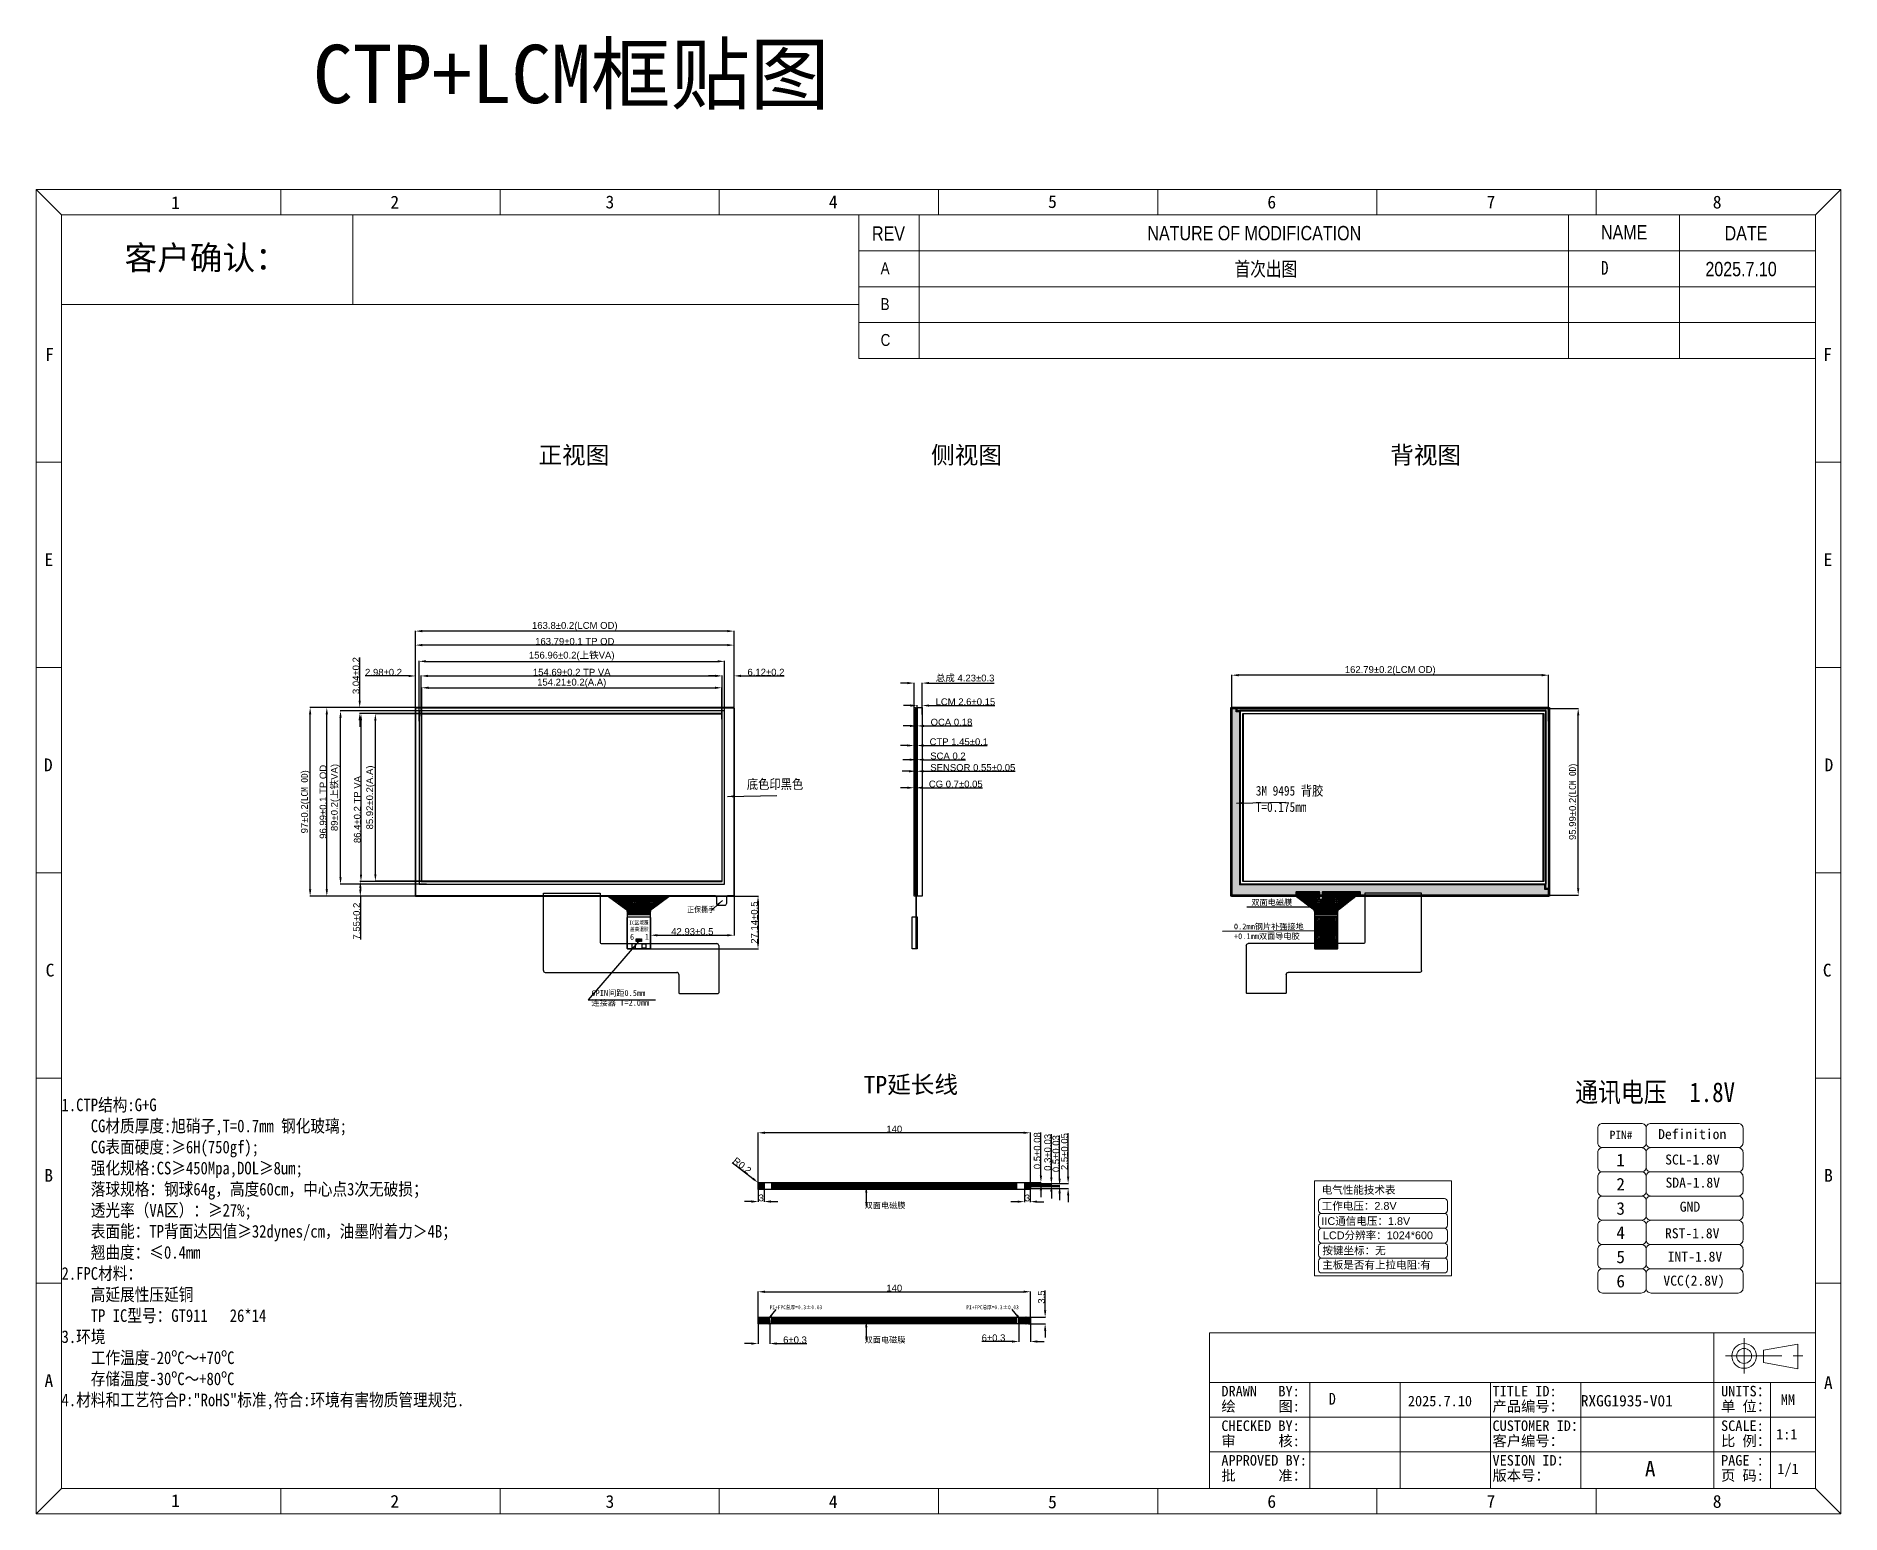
# Model space of a CAD drawing. Header units: millimetres. Extents: x 2156 to 3084, y -2015 to -1256.
import ezdxf
from ezdxf.enums import TextEntityAlignment as Align

# ---------------------------------------------------------------- set-up
doc = ezdxf.new("R2010")
doc.units = ezdxf.units.MM
doc.header["$LTSCALE"] = 23.1
doc.header["$PDMODE"] = 3
doc.header["$PDSIZE"] = 8
doc.linetypes.add('CENTER', pattern=[2, 1.25, -0.25, 0.25, -0.25])
doc.linetypes.add('DASHED2', pattern=[9.525, 6.35, -3.175])
doc.layers.get('0').update_dxf_attribs({"linetype": 'CONTINUOUS'})
doc.layers.get('Defpoints').update_dxf_attribs({"linetype": 'CONTINUOUS'})
for name, color, linetype in [('Cover Lens', 6, 'CONTINUOUS'), ('DIM', 120, 'CONTINUOUS'), ('FPC', 30, 'CONTINUOUS'), ('OCA', 2, 'CONTINUOUS'), ('保护膜', 170, 'CONTINUOUS')]:
    doc.layers.add(name, color=color, linetype=linetype)
for name, color, linetype, lineweight in [('DIM(标注)', 3, 'CONTINUOUS', 15), ('LENS', 7, 'CONTINUOUS', 0), ('尺寸标注', 4, 'CONTINUOUS', 13), ('标注', 3, 'CONTINUOUS', 13), ('标注线', 6, 'CONTINUOUS', 18)]:
    doc.layers.add(name, color=color, linetype=linetype, lineweight=lineweight)
doc.styles.add('33', font='simhei.ttf', dxfattribs={"height": 7})
doc.styles.add('Aral', font='')
doc.styles.add('Arial', font='arial.ttf', dxfattribs={"width": 0.8})
doc.styles.get("Standard").update_dxf_attribs({"font": 'txt', "width": 0.85})
doc.styles.add('宋体', font='simsun.ttc')
doc.styles.get('Aral').set_extended_font_data('Arial')
doc.dimstyles.get("Standard").update_dxf_attribs({"dimtxt": 3.5, "dimasz": 3.5, "dimexe": 0.18, "dimexo": 0.0625, "dimgap": 0.09, "dimtad": 1, "dimdsep": 46, "dimtxsty": 'Standard', "dimcen": 0.09, "dimadec": 0, "dimazin": 0, "dimtol": 1, "dimtp": 0.01, "dimtm": 0.01, "dimtfac": 1, "dimtofl": 0, "dimtmove": 0, "dimatfit": 3, "dimfxl": 1, "dimtolj": 1, "dimarcsym": 0})
doc.dimstyles.new('STANDARD$0', dxfattribs={"dimtxt": 2, "dimasz": 1, "dimexe": 0.5, "dimexo": 0.5, "dimgap": 0.4, "dimtad": 1, "dimzin": 1, "dimdsep": 46, "dimtxsty": '宋体', "dimcen": 1.5, "dimclrd": 1, "dimclre": 1, "dimclrt": 4, "dimadec": 0, "dimazin": 0, "dimtfac": 1, "dimtmove": 0, "dimatfit": 3, "dimfxl": 0.5, "dimtolj": 1, "dimtzin": 0, "dimarcsym": 0})
doc.dimstyles.new('work', dxfattribs={"dimtxt": 4, "dimasz": 1.5, "dimexe": 0, "dimexo": 0.625, "dimtad": 0, "dimdsep": 46, "dimtxsty": 'Standard', "dimcen": 2.5, "dimclrd": 3, "dimclre": 3, "dimclrt": 3, "dimadec": 0, "dimazin": 0, "dimtfac": 1, "dimtmove": 0, "dimatfit": 3, "dimfxl": 0.8, "dimarcsym": 1})
pattern_1 = [(0, (0, 0), (0, 0.6985), [0.508, -0.1905]), (90, (0, 0), (-0.6985, 4e-17), [0.508, -0.1905])]

msp = doc.modelspace()

# ---------------------------------------------------------------- texts
at = {"color": 4, "insert": (2168.963, -1801.857), "char_height": 6.49688, "width": 365.12542, "attachment_point": 1}
msp.add_mtext('{\\fSimSun|b0|i0|c134|p2;\\C0;1.CTP结构:G+G \\C1;    \\P    CG材质厚度:旭硝子,T=0.7mm 钢化玻璃;\\P    CG表面硬度:≥6H(750gf);\\P    强化规格:CS≥450Mpa,DOL≥8um;\\P\\C0;    落球规格：钢球64g，高度60cm，中心点3次无破损；\\P    透光率（VA区）：≥27%;\\P    表面能：TP背面达因值≥32dynes/cm，油墨附着力＞4B；\\P    翘曲度：≤0.4mm\\P2.FPC材料：\\P    高延展性压延铜\\P    TP IC型号：GT911   26*14\\P3.环境\\P    工作温度-20ºC～+70ºC\\P    存储温度-30ºC～+80ºC  \\P4.\\fNSimSun|b0|i0|c134|p49;材料和工艺符合P:"RoHS"标准,符合:环境有害物质管理规范.}', dxfattribs=at)
at = {"layer": 'DIM', "color": 7, "lineweight": 0, "width": 1.000001}
for p in [(2225.308, -1344.762), (2225.308, -2011.865)]:
    msp.add_text('1', height=6.592, dxfattribs=at).set_placement(p)
at = {"layer": 'DIM', "color": 7, "lineweight": 0}
for s, p in [('2', (2337.997, -1344.456)), ('3', (2448.581, -1344.378)), ('4', (2563.376, -1344.323)), ('5', (2676.065, -1344.154)), ('6', (2788.754, -1344.408)), ('7', (2901.444, -1344.418)), ('8', (3017.699, -1344.418)), ('F', (2160.601, -1422.725)), ('F', (3074.444, -1422.725)), ('E', (2160.223, -1528.204)), ('E', (3074.681, -1528.204)), ('D', (2159.908, -1633.683)), ('D', (3075.138, -1633.683)), ('C', (2160.784, -1739.161)), ('C', (3074.262, -1739.161)), ('B', (2160.11, -1844.64)), ('B', (3074.936, -1844.64)), ('A', (2160.213, -1950.119)), ('A', (3074.832, -1951.208)), ('2', (2337.997, -2012.171)), ('3', (2448.581, -2012.249)), ('4', (2563.376, -2012.304)), ('5', (2676.065, -2012.473)), ('6', (2788.754, -2012.219)), ('7', (2901.444, -2012.209)), ('8', (3017.699, -2012.209))]:
    msp.add_text(s, height=6.592, dxfattribs=at).set_placement(p)
at = {"layer": 'DIM', "color": 7, "lineweight": 0, "style": '33'}
for s, height, p in [('客户确认：', 12.2995, (2201.386, -1375.901)), ('绘      图:', 5.3836, (2765.119, -1962.7)), ('DRAWN   BY:', 5.38363, (2765.119, -1954.914)), ('2025.7.10', 5.3836, (2860.974, -1960.001)), ('TITLE ID:', 5.3836, (2904.465, -1954.914)), ('产品编号：', 5.3836, (2904.465, -1962.7)), ('单 位：', 5.3836, (3021.946, -1962.7)), ('UNITS：', 5.3836, (3021.946, -1954.914)), ('MM', 5.3836, (3052.634, -1959.303)), ('CHECKED BY:', 5.38363, (2765.119, -1972.699)), ('审      核:', 5.3836, (2765.119, -1980.485)), ('客户编号：', 5.3836, (2904.465, -1980.485)), ('CUSTOMER ID：', 5.38363, (2904.465, -1972.699)), ('SCALE:', 5.3836, (3021.946, -1972.699)), ('比 例：', 5.3836, (3021.946, -1980.485)), ('1:1', 5.3836, (3050.236, -1977.088)), ('APPROVED BY:', 5.38363, (2765.119, -1990.484)), ('VESION ID：', 5.3836, (2904.465, -1990.484)), ('PAGE :', 5.3836, (3021.946, -1990.484)), ('批      准：', 5.3836, (2765.119, -1998.27)), ('版本号：', 5.3836, (2904.465, -1998.27)), ('页 码:', 5.3836, (3021.946, -1998.27)), ('1/1', 5.3836, (3050.835, -1994.872))]:
    msp.add_text(s, height=height, dxfattribs=at).set_placement(p)
at = {"layer": 'DIM', "linetype": 'Continuous', "lineweight": 5, "style": '宋体'}
for s, height, p in [('Definition', 5.148, (2989.599, -1822.733)), ('PIN#', 4.3123, (2964.691, -1822.733)), ('1', 6.469, (2968.145, -1836.662)), ('SCL-1.8V', 5.148, (2993.23, -1835.779)), ('2', 6.469, (2968.145, -1849.116)), ('SDA-1.8V', 5.148, (2993.389, -1847.647)), ('3', 6.469, (2968.145, -1861.57)), ('GND', 5.148, (3000.719, -1860.027)), ('4', 6.469, (2968.145, -1874.024)), ('RST-1.8V', 5.148, (2993.113, -1873.671)), ('5', 6.469, (2968.145, -1886.478)), ('INT-1.8V', 5.148, (2994.53, -1885.656)), ('VCC(2.8V)', 5.148, (2992.299, -1898.022)), ('6', 6.469, (2968.145, -1898.932))]:
    msp.add_text(s, height=height, dxfattribs=at).set_placement(p)
at = {"layer": 'DIM', "style": 'Arial'}
for s, height, p in [('工作电压：2.8V', 3.974, (2816.686, -1859.028)), ('IIC通信电压：1.8V', 3.97397, (2816.55, -1866.839)), ('LCD分辨率：1024*600', 3.97397, (2817.316, -1874.149)), ('按键坐标：无', 3.974, (2817.051, -1881.965)), ('主板是否有上拉电阻:有', 3.97397, (2816.974, -1889.337))]:
    msp.add_text(s, height=height, dxfattribs=at).set_placement(p)
at = {"layer": 'DIM', "color": 1, "style": 'Arial'}
msp.add_text('电气性能技术表', height=3.974, dxfattribs=at).set_placement((2816.686, -1850.813))
at = {"layer": 'DIM', "color": 7, "lineweight": 0, "style": '33'}
for s, height, p in [('RXGG1935-V01 ', 5.79498, (2949.843, -1961.816)), ('A', 7.988, (2982.812, -1998.454))]:
    msp.add_text(s, height=height, dxfattribs=at).set_placement(p, align=Align.BOTTOM_LEFT)
at = {"layer": 'DIM', "color": 3, "lineweight": 0, "attachment_point": 2, "style": '宋体'}
for s, insert, char_height, width in [('CTP+LCM框贴图', (2430.995, -1260.281), 30, 329.80708), ('正视图', (2432.305, -1466.673), 8.8979, 87.87556), ('侧视图', (2634.137, -1466.673), 8.8979, 87.87556), ('背视图', (2870.111, -1466.673), 8.8979, 87.87556), ('TP延长线', (2605.514, -1790.23), 8.8979, 87.87556)]:
    msp.add_mtext(s, dxfattribs=dict(at, insert=insert, char_height=char_height, width=width))
at = {"layer": 'DIM', "color": 7, "lineweight": 0, "attachment_point": 1, "style": 'Arial'}
for s, insert, char_height, width in [('{\\fArial|b0|i0|c204|p34;REV}', (2585.551, -1353.63), 7.37235, 31.19451), ('NATURE OF MODIFICATION', (2727.117, -1353.401), 7.37235, 153.89449), ('NAME', (2960.24, -1352.974), 7.3723, 31.19451), ('DATE', (3023.782, -1353.422), 7.3723, 31.19451), ('{\\fArial|b0|i0|c0|p34;A}', (2589.993, -1372.061), 6.14362, 25.05088), ('{\\fNSimSun|b0|i0|c134|p49;首次出图}', (2771.887, -1371.832), 7.37235, 283.19145), ('{\\fKaiTi|b0|i0|c134|p49;D}', (2960.24, -1371.405), 7.098, 31.19451), ('2025.7.10', (3013.907, -1371.853), 7.3723, 31.19451), ('{\\fArial|b0|i0|c0|p34;B}', (2589.993, -1390.492), 6.14362, 25.05088), ('{\\fArial|b0|i0|c0|p34;C}', (2589.993, -1408.923), 6.14362, 25.05088)]:
    msp.add_mtext(s, dxfattribs=dict(at, insert=insert, char_height=char_height, width=width))
at = {"layer": 'DIM'}
for s, insert, char_height, width, attachment_point in [('{\\fSimSun|b0|i0|c134|p2;底色印黑色}', (2521.209, -1637.771), 5, 64.19429, 1), ('{\\fSimSun|b0|i0|c134|p2;3M 9495 背胶\\PT=0.175mm}', (2782.814, -1641.179), 5, 64.19429, 1), ('{\\fSimSun|b0|i0|c134|p2;正保撕手}', (2504.832, -1703.227), 3, 64.19429, 3), ('{\\fSimSun|b0|i0|c134|p2;通讯电压 }\\~1.8V', (2946.969, -1793.544), 10.13238, 104.14691, 1), ('{\\fKaiTi|b0|i0|c134|p49;\\C0;D}', (2820.397, -1953.118), 6.084, 30.87824, 1)]:
    msp.add_mtext(s, dxfattribs=dict(at, insert=insert, char_height=char_height, width=width, attachment_point=attachment_point))
at = {"layer": 'DIM(标注)', "color": 7, "lineweight": 0, "char_height": 3, "width": 36.16601, "attachment_point": 1, "style": '宋体'}
for s, insert in [('{\\C1;双面电磁膜}', (2780.522, -1699.524)), ('0.2mm钢片补强接地\\P+0.1mm双面导电胶', (2771.562, -1711.929)), ('6PIN间距0.5mm\\P连接器 T=2.0mm', (2441.336, -1746.145)), ('{\\C1;双面电磁膜}', (2581.717, -1855.279)), ('{\\C1;双面电磁膜}', (2581.717, -1924.406))]:
    msp.add_mtext(s, dxfattribs=dict(at, insert=insert))
at = {"layer": 'FPC', "lineweight": 0, "char_height": 3, "width": 52.16073, "attachment_point": 1, "style": '宋体'}
for s, insert in [('6', (2461.144, -1717.295)), ('1', (2468.745, -1717.295))]:
    msp.add_mtext(s, dxfattribs=dict(at, insert=insert))
at = {"layer": '尺寸标注', "ltscale": 3, "char_height": 2, "width": 53.22863}
for insert, attachment_point in [((2559.944, -1908.15), 3), ((2634.028, -1908.15), 1)]:
    msp.add_mtext('{\\fSimSun|b0|i0|c134|p2;PI+FPC总厚=0.3%%P0.03}', dxfattribs=dict(at, insert=insert, attachment_point=attachment_point))
at = {"layer": '标注线', "insert": (2470.708, -1716.037), "char_height": 2, "attachment_point": 9}
msp.add_mtext('{\\fSimSun|b0|i0|c0|p2;IC\\fSimSun|b0|i0|c134|p2;区域覆\\fSimSun|b0|i0|c0|p2;\\P\\fSimSun|b0|i0|c134|p2;盖高温胶}', dxfattribs=at)

# ---------------------------------------------------------------- blocks, each defined once
blk = doc.blocks.new('*D0')
at = {"layer": 'Defpoints', "color": 0}
for p in [(2350.87, -1568.83), (2350.87, -1612.12), (2514.66, -1610.78)]:
    blk.add_point(p, dxfattribs=at)
at = {"layer": 'DIM', "color": 0, "lineweight": -2}
for p, q in [((2350.87, -1612.06), (2350.87, -1568.65)), ((2511.16, -1568.83), (2354.37, -1568.83)), ((2514.66, -1610.72), (2514.66, -1568.65))]:
    blk.add_line(p, q, dxfattribs=at)
at = {"layer": 'DIM', "color": 0}
for points in [[(2354.37, -1568.24), (2354.37, -1569.41), (2350.87, -1568.83)], [(2511.16, -1568.24), (2511.16, -1569.41), (2514.66, -1568.83)]]:
    blk.add_solid(points, dxfattribs=at)
at = {"layer": 'DIM', "color": 0, "insert": (2432.77, -1566.93), "char_height": 3.5, "attachment_point": 5, "style": 'Aral'}
blk.add_mtext('\\A1;163.79±0.1 TP OD', dxfattribs=at)
blk = doc.blocks.new('*D1')
at = {"layer": 'Defpoints', "color": 0}
for p in [(2508.54, -1584.64), (2353.85, -1605.36), (2508.54, -1608.56)]:
    blk.add_point(p, dxfattribs=at)
at = {"layer": 'DIM', "color": 0, "lineweight": -2}
for p, q in [((2353.85, -1605.3), (2353.85, -1584.46)), ((2357.35, -1584.64), (2505.04, -1584.64)), ((2508.54, -1608.49), (2508.54, -1584.46))]:
    blk.add_line(p, q, dxfattribs=at)
at = {"layer": 'DIM', "color": 0}
for points in [[(2357.35, -1584.06), (2357.35, -1585.23), (2353.85, -1584.64)], [(2505.04, -1584.06), (2505.04, -1585.23), (2508.54, -1584.64)]]:
    blk.add_solid(points, dxfattribs=at)
at = {"layer": 'DIM', "color": 0, "insert": (2431.2, -1582.77), "char_height": 3.5, "attachment_point": 5, "style": 'Aral'}
blk.add_mtext('\\A1;154.69±0.2 TP VA', dxfattribs=at)
blk = doc.blocks.new('*D2')
at = {"layer": 'Defpoints', "color": 0}
for p in [(2514.66, -1584.64), (2508.54, -1608.56), (2514.66, -1610.84)]:
    blk.add_point(p, dxfattribs=at)
at = {"layer": 'DIM', "color": 0, "lineweight": -2}
for p, q in [((2505.04, -1584.64), (2501.54, -1584.64)), ((2508.54, -1608.49), (2508.54, -1584.46)), ((2514.66, -1610.78), (2514.66, -1584.46)), ((2518.16, -1584.64), (2540.4, -1584.64))]:
    blk.add_line(p, q, dxfattribs=at)
at = {"layer": 'DIM', "color": 0}
for points in [[(2505.04, -1584.06), (2505.04, -1585.23), (2508.54, -1584.64)], [(2518.16, -1584.06), (2518.16, -1585.23), (2514.66, -1584.64)]]:
    blk.add_solid(points, dxfattribs=at)
at = {"layer": 'DIM', "color": 0, "insert": (2531.03, -1582.77), "char_height": 3.5, "attachment_point": 5, "style": 'Aral'}
blk.add_mtext('\\A1;6.12±0.2', dxfattribs=at)
blk = doc.blocks.new('*D3')
at = {"layer": 'Defpoints', "color": 0}
for p in [(2305.32, -1600.87), (2356.15, -1600.87), (2358.39, -1697.86)]:
    blk.add_point(p, dxfattribs=at)
at = {"layer": 'DIM', "color": 0, "lineweight": -2}
for p, q in [((2356.08, -1600.87), (2305.14, -1600.87)), ((2305.32, -1694.36), (2305.32, -1604.37)), ((2358.32, -1697.86), (2305.14, -1697.86))]:
    blk.add_line(p, q, dxfattribs=at)
at = {"layer": 'DIM', "color": 0}
for points in [[(2304.74, -1604.37), (2305.9, -1604.37), (2305.32, -1600.87)], [(2304.74, -1694.36), (2305.9, -1694.36), (2305.32, -1697.86)]]:
    blk.add_solid(points, dxfattribs=at)
at = {"layer": 'DIM', "color": 0, "insert": (2303.42, -1649.36), "char_height": 3.5, "attachment_point": 5, "rotation": 90, "style": 'Aral'}
blk.add_mtext('\\A1;96.99±0.1 TP OD', dxfattribs=at)
blk = doc.blocks.new('*D4')
at = {"layer": 'Defpoints', "color": 0}
for p in [(2361.85, -1603.91), (2322.88, -1690.31), (2359.7, -1690.31)]:
    blk.add_point(p, dxfattribs=at)
at = {"layer": 'DIM', "color": 0, "lineweight": -2}
for p, q in [((2361.79, -1603.91), (2322.7, -1603.91)), ((2322.88, -1607.41), (2322.88, -1686.81)), ((2359.64, -1690.31), (2322.7, -1690.31))]:
    blk.add_line(p, q, dxfattribs=at)
at = {"layer": 'DIM', "color": 0}
for points in [[(2322.29, -1607.41), (2323.46, -1607.41), (2322.88, -1603.91)], [(2322.29, -1686.81), (2323.46, -1686.81), (2322.88, -1690.31)]]:
    blk.add_solid(points, dxfattribs=at)
at = {"layer": 'DIM', "color": 0, "insert": (2321, -1653.34), "char_height": 3.5, "attachment_point": 5, "rotation": 90, "style": 'Aral'}
blk.add_mtext('\\A1;86.4±0.2 TP VA', dxfattribs=at)
blk = doc.blocks.new('*D5')
at = {"layer": 'Defpoints', "color": 0}
for p in [(2322.22, -1600.87), (2356.15, -1600.87), (2361.85, -1603.91)]:
    blk.add_point(p, dxfattribs=at)
at = {"layer": 'DIM', "color": 0, "lineweight": -2}
for p, q in [((2322.22, -1597.37), (2322.22, -1575.15)), ((2356.08, -1600.87), (2322.04, -1600.87)), ((2361.79, -1603.91), (2322.04, -1603.91)), ((2322.22, -1607.41), (2322.22, -1610.91))]:
    blk.add_line(p, q, dxfattribs=at)
at = {"layer": 'DIM', "color": 0}
for points in [[(2321.64, -1597.37), (2322.81, -1597.37), (2322.22, -1600.87)], [(2321.64, -1607.41), (2322.81, -1607.41), (2322.22, -1603.91)]]:
    blk.add_solid(points, dxfattribs=at)
at = {"layer": 'DIM', "color": 0, "insert": (2320.34, -1584.51), "char_height": 3.5, "attachment_point": 5, "rotation": 90, "style": 'Aral'}
blk.add_mtext('\\A1;3.04±0.2', dxfattribs=at)
blk = doc.blocks.new('*D6')
at = {"layer": 'Defpoints', "color": 0}
for p in [(2359.7, -1690.31), (2322.55, -1697.86), (2358.45, -1697.86)]:
    blk.add_point(p, dxfattribs=at)
at = {"layer": 'DIM', "color": 0, "lineweight": -2}
for p, q in [((2359.64, -1690.31), (2322.37, -1690.31)), ((2322.55, -1693.81), (2322.55, -1694.36)), ((2358.39, -1697.86), (2322.37, -1697.86)), ((2322.55, -1697.86), (2322.55, -1720.05))]:
    blk.add_line(p, q, dxfattribs=at)
at = {"layer": 'DIM', "color": 0}
for points in [[(2321.96, -1693.81), (2323.13, -1693.81), (2322.55, -1690.31)], [(2321.96, -1694.36), (2323.13, -1694.36), (2322.55, -1697.86)]]:
    blk.add_solid(points, dxfattribs=at)
at = {"layer": 'DIM', "color": 0, "insert": (2320.67, -1710.7), "char_height": 3.5, "attachment_point": 5, "rotation": 90, "style": 'Aral'}
blk.add_mtext('\\A1;7.55±0.2', dxfattribs=at)
blk = doc.blocks.new('*D7')
at = {"layer": 'Defpoints', "color": 0}
for p in [(2607.16, -1648.62), (2607.86, -1642.13), (2607.86, -1648.62)]:
    blk.add_point(p, dxfattribs=at)
at = {"layer": 'DIM', "color": 0, "lineweight": -2}
for p, q in [((2603.66, -1642.13), (2600.16, -1642.13)), ((2607.16, -1648.55), (2607.16, -1641.95)), ((2607.86, -1648.55), (2607.86, -1641.95)), ((2611.36, -1642.13), (2642.29, -1642.13))]:
    blk.add_line(p, q, dxfattribs=at)
at = {"layer": 'DIM', "color": 0}
for points in [[(2603.66, -1641.55), (2603.66, -1642.72), (2607.16, -1642.13)], [(2611.36, -1641.55), (2611.36, -1642.72), (2607.86, -1642.13)]]:
    blk.add_solid(points, dxfattribs=at)
at = {"layer": 'DIM', "color": 0, "insert": (2628.58, -1640.23), "char_height": 3.5, "attachment_point": 5, "style": 'Aral'}
blk.add_mtext('\\A1;CG 0.7±0.05', dxfattribs=at)
blk = doc.blocks.new('*D8')
at = {"layer": 'Defpoints', "color": 0}
for p in [(2608.41, -1630.36), (2608.61, -1627.71), (2608.61, -1630.36)]:
    blk.add_point(p, dxfattribs=at)
at = {"layer": 'DIM', "color": 0, "lineweight": -2}
for p, q in [((2604.91, -1627.71), (2601.41, -1627.71)), ((2608.41, -1630.3), (2608.41, -1627.53)), ((2608.61, -1630.3), (2608.61, -1627.53)), ((2612.11, -1627.71), (2633.53, -1627.71))]:
    blk.add_line(p, q, dxfattribs=at)
at = {"layer": 'DIM', "color": 0}
for points in [[(2604.91, -1627.12), (2604.91, -1628.29), (2608.41, -1627.71)], [(2612.11, -1627.12), (2612.11, -1628.29), (2608.61, -1627.71)]]:
    blk.add_solid(points, dxfattribs=at)
at = {"layer": 'DIM', "color": 0, "insert": (2624.57, -1625.81), "char_height": 3.5, "attachment_point": 5, "style": 'Aral'}
blk.add_mtext('\\A1;SCA 0.2', dxfattribs=at)
blk = doc.blocks.new('*D9')
at = {"layer": 'Defpoints', "color": 0}
for p in [(2608.06, -1631.92), (2608.61, -1631.92), (2608.61, -1633.66)]:
    blk.add_point(p, dxfattribs=at)
at = {"layer": 'DIM', "color": 0, "lineweight": -2}
for p, q in [((2608.06, -1631.98), (2608.06, -1633.84)), ((2608.61, -1631.98), (2608.61, -1633.84)), ((2604.56, -1633.66), (2601.06, -1633.66)), ((2612.11, -1633.66), (2659.1, -1633.66))]:
    blk.add_line(p, q, dxfattribs=at)
at = {"layer": 'DIM', "color": 0}
for points in [[(2604.56, -1633.08), (2604.56, -1634.25), (2608.06, -1633.66)], [(2612.11, -1633.08), (2612.11, -1634.25), (2608.61, -1633.66)]]:
    blk.add_solid(points, dxfattribs=at)
at = {"layer": 'DIM', "color": 0, "insert": (2637.36, -1631.76), "char_height": 3.5, "attachment_point": 5, "style": 'Aral'}
blk.add_mtext('\\A1;SENSOR 0.55±0.05', dxfattribs=at)
blk = doc.blocks.new('*D10')
at = {"layer": 'Defpoints', "color": 0}
for p in [(2607.16, -1622.36), (2608.61, -1620.43), (2608.61, -1622.36)]:
    blk.add_point(p, dxfattribs=at)
at = {"layer": 'DIM', "color": 0, "lineweight": -2}
for p, q in [((2603.66, -1620.43), (2600.16, -1620.43)), ((2607.16, -1622.3), (2607.16, -1620.25)), ((2608.61, -1622.3), (2608.61, -1620.25)), ((2612.11, -1620.43), (2644.79, -1620.43))]:
    blk.add_line(p, q, dxfattribs=at)
at = {"layer": 'DIM', "color": 0}
for points in [[(2603.66, -1619.84), (2603.66, -1621.01), (2607.16, -1620.43)], [(2612.11, -1619.84), (2612.11, -1621.01), (2608.61, -1620.43)]]:
    blk.add_solid(points, dxfattribs=at)
at = {"layer": 'DIM', "color": 0, "insert": (2630.2, -1618.53), "char_height": 3.5, "attachment_point": 5, "style": 'Aral'}
blk.add_mtext('\\A1;CTP 1.45±0.1', dxfattribs=at)
blk = doc.blocks.new('*D11')
at = {"layer": 'Defpoints', "color": 0}
for p in [(2514.66, -1697.04), (2471.73, -1715.25), (2514.66, -1717.93)]:
    blk.add_point(p, dxfattribs=at)
at = {"layer": 'DIM', "color": 0, "lineweight": -2}
for p, q in [((2514.66, -1697.11), (2514.66, -1718.11)), ((2471.73, -1715.31), (2471.73, -1718.11)), ((2475.23, -1717.93), (2511.16, -1717.93))]:
    blk.add_line(p, q, dxfattribs=at)
at = {"layer": 'DIM', "color": 0}
for points in [[(2475.23, -1717.35), (2475.23, -1718.52), (2471.73, -1717.93)], [(2511.16, -1717.35), (2511.16, -1718.52), (2514.66, -1717.93)]]:
    blk.add_solid(points, dxfattribs=at)
at = {"layer": 'DIM', "color": 0, "insert": (2493.2, -1716.06), "char_height": 3.5, "attachment_point": 5, "style": 'Aral'}
blk.add_mtext('\\A1;42.93±0.5', dxfattribs=at)
blk = doc.blocks.new('*D12')
at = {"layer": 'Defpoints', "color": 0}
for p in [(2493.55, -1697.86), (2470.34, -1725), (2526.96, -1725)]:
    blk.add_point(p, dxfattribs=at)
at = {"layer": 'DIM', "color": 0, "lineweight": -2}
for p, q in [((2493.62, -1697.86), (2527.14, -1697.86)), ((2526.96, -1701.36), (2526.96, -1721.5)), ((2470.4, -1725), (2527.14, -1725))]:
    blk.add_line(p, q, dxfattribs=at)
at = {"layer": 'DIM', "color": 0}
for points in [[(2526.38, -1701.36), (2527.54, -1701.36), (2526.96, -1697.86)], [(2526.38, -1721.5), (2527.54, -1721.5), (2526.96, -1725)]]:
    blk.add_solid(points, dxfattribs=at)
at = {"layer": 'DIM', "color": 0, "insert": (2525.08, -1711.43), "char_height": 3.5, "attachment_point": 5, "rotation": 90, "style": 'Aral'}
blk.add_mtext('\\A1;27.14±0.5', dxfattribs=at)
blk = doc.blocks.new('A$C67844AE1')
at = {"color": 1}
for p, q in [((65.76, 11.8), (65.76, 51.5)), ((65.76, 51.5), (94.9, 51.5)), ((94.9, 51.5), (94.9, 26.6)), ((95.9, 25.6), (154.87, 25.6)), ((155.87, 24.6), (155.87, 0.3)), ((66.76, 10.8), (134.37, 10.8)), ((135.37, 9.8), (135.37, 0.3)), ((135.67, 0), (155.57, 0))]:
    blk.add_line(p, q, dxfattribs=at)
for points in [[(163.8, 147), (0, 147), (0, 50), (163.8, 50)], [(158.81, 145.2), (1.85, 145.2), (1.85, 56.2), (158.81, 56.2)], [(3.23, 143.7), (157.44, 143.7), (157.44, 57.78), (3.23, 57.78)]]:
    blk.add_lwpolyline(points, close=True, dxfattribs=at)
for centre, radius, start, end in [((95.9, 26.6), 1, 180, 270), ((154.87, 24.6), 1, 0, 90), ((66.76, 11.8), 1, 180, 270), ((134.37, 9.8), 1, 0, 90), ((135.67, 0.3), 0.3, 180, 270), ((155.57, 0.3), 0.3, 270, 360)]:
    blk.add_arc(centre, radius, start, end, dxfattribs=at)
blk = doc.blocks.new('*D14')
at = {"layer": 'Defpoints', "color": 0}
for p in [(2350.87, -1584.69), (2350.87, -1603.91), (2353.85, -1603.91)]:
    blk.add_point(p, dxfattribs=at)
at = {"layer": 'DIM', "color": 0, "lineweight": -2}
for p, q in [((2347.37, -1584.69), (2325.1, -1584.69)), ((2350.87, -1603.85), (2350.87, -1584.51)), ((2353.85, -1603.85), (2353.85, -1584.51)), ((2357.35, -1584.69), (2360.85, -1584.69))]:
    blk.add_line(p, q, dxfattribs=at)
at = {"layer": 'DIM', "color": 0}
for points in [[(2347.37, -1584.11), (2347.37, -1585.27), (2350.87, -1584.69)], [(2357.35, -1584.11), (2357.35, -1585.27), (2353.85, -1584.69)]]:
    blk.add_solid(points, dxfattribs=at)
at = {"layer": 'DIM', "color": 0, "insert": (2334.48, -1582.81), "char_height": 3.5, "attachment_point": 5, "style": 'Aral'}
blk.add_mtext('\\A1;2.98±0.2', dxfattribs=at)
blk = doc.blocks.new('*D15')
at = {"layer": 'Defpoints', "color": 0}
for p in [(2508.3, -1590.76), (2354.09, -1607.03), (2508.3, -1607.03)]:
    blk.add_point(p, dxfattribs=at)
at = {"layer": 'DIM', "color": 0, "lineweight": -2}
for p, q in [((2354.09, -1606.97), (2354.09, -1590.58)), ((2357.59, -1590.76), (2504.8, -1590.76)), ((2508.3, -1606.97), (2508.3, -1590.58))]:
    blk.add_line(p, q, dxfattribs=at)
at = {"layer": 'DIM', "color": 0}
for points in [[(2357.59, -1590.18), (2357.59, -1591.35), (2354.09, -1590.76)], [(2504.8, -1590.18), (2504.8, -1591.35), (2508.3, -1590.76)]]:
    blk.add_solid(points, dxfattribs=at)
at = {"layer": 'DIM', "color": 0, "insert": (2431.2, -1588.38), "char_height": 3.5, "attachment_point": 5, "style": 'Aral'}
blk.add_mtext('\\A1;154.21±0.2(A.A)', dxfattribs=at)
blk = doc.blocks.new('*D16')
at = {"layer": 'Defpoints', "color": 0}
for p in [(2509.68, -1577.17), (2352.72, -1608.02), (2509.68, -1608.02)]:
    blk.add_point(p, dxfattribs=at)
at = {"layer": 'DIM', "color": 0, "lineweight": -2}
for p, q in [((2352.72, -1607.96), (2352.72, -1576.99)), ((2509.68, -1607.96), (2509.68, -1576.99)), ((2356.22, -1577.17), (2506.18, -1577.17))]:
    blk.add_line(p, q, dxfattribs=at)
at = {"layer": 'DIM', "color": 0}
for points in [[(2356.22, -1576.59), (2356.22, -1577.76), (2352.72, -1577.17)], [(2506.18, -1576.59), (2506.18, -1577.76), (2509.68, -1577.17)]]:
    blk.add_solid(points, dxfattribs=at)
at = {"layer": 'DIM', "color": 0, "insert": (2431.2, -1574.52), "char_height": 3.5, "attachment_point": 5, "style": 'Aral'}
blk.add_mtext('\\A1;156.96±0.2({\\fSimSun|b0|i0|c134|p2;上铁}VA)', dxfattribs=at)
blk = doc.blocks.new('*D17')
at = {"layer": 'Defpoints', "color": 0}
for p in [(2350.87, -1561.63), (2350.87, -1605.78), (2514.67, -1605.78)]:
    blk.add_point(p, dxfattribs=at)
at = {"layer": 'DIM', "color": 0, "lineweight": -2}
for p, q in [((2350.87, -1605.72), (2350.87, -1561.45)), ((2511.17, -1561.63), (2354.37, -1561.63)), ((2514.67, -1605.72), (2514.67, -1561.45))]:
    blk.add_line(p, q, dxfattribs=at)
at = {"layer": 'DIM', "color": 0}
for points in [[(2354.37, -1561.05), (2354.37, -1562.21), (2350.87, -1561.63)], [(2511.17, -1561.05), (2511.17, -1562.21), (2514.67, -1561.63)]]:
    blk.add_solid(points, dxfattribs=at)
at = {"layer": 'DIM', "color": 0, "insert": (2432.77, -1559.24), "char_height": 3.5, "attachment_point": 5, "style": 'Aral'}
blk.add_mtext('\\A1;163.8±0.2(LCM OD)', dxfattribs=at)
blk = doc.blocks.new('*D18')
at = {"layer": 'Defpoints', "color": 0}
for p in [(2330.28, -1604.15), (2359.67, -1604.15), (2359.67, -1690.07)]:
    blk.add_point(p, dxfattribs=at)
at = {"layer": 'DIM', "color": 0, "lineweight": -2}
for p, q in [((2359.6, -1604.15), (2330.1, -1604.15)), ((2330.28, -1686.57), (2330.28, -1607.65)), ((2359.6, -1690.07), (2330.1, -1690.07))]:
    blk.add_line(p, q, dxfattribs=at)
at = {"layer": 'DIM', "color": 0}
for points in [[(2329.69, -1607.65), (2330.86, -1607.65), (2330.28, -1604.15)], [(2329.69, -1686.57), (2330.86, -1686.57), (2330.28, -1690.07)]]:
    blk.add_solid(points, dxfattribs=at)
at = {"layer": 'DIM', "color": 0, "insert": (2327.89, -1647.11), "char_height": 3.5, "attachment_point": 5, "rotation": 90, "style": 'Aral'}
blk.add_mtext('\\A1;85.92±0.2(A.A)', dxfattribs=at)
blk = doc.blocks.new('*D19')
at = {"layer": 'Defpoints', "color": 0}
for p in [(2312.36, -1602.65), (2356.7, -1602.65), (2356.7, -1691.65)]:
    blk.add_point(p, dxfattribs=at)
at = {"layer": 'DIM', "color": 0, "lineweight": -2}
for p, q in [((2356.64, -1602.65), (2312.18, -1602.65)), ((2312.36, -1688.15), (2312.36, -1606.15)), ((2356.64, -1691.65), (2312.18, -1691.65))]:
    blk.add_line(p, q, dxfattribs=at)
at = {"layer": 'DIM', "color": 0}
for points in [[(2311.78, -1606.15), (2312.95, -1606.15), (2312.36, -1602.65)], [(2311.78, -1688.15), (2312.95, -1688.15), (2312.36, -1691.65)]]:
    blk.add_solid(points, dxfattribs=at)
at = {"layer": 'DIM', "color": 0, "insert": (2309.71, -1647.15), "char_height": 3.5, "attachment_point": 5, "rotation": 90, "style": 'Aral'}
blk.add_mtext('\\A1;89±0.2({\\fSimSun|b0|i0|c134|p2;上铁}VA)', dxfattribs=at)
blk = doc.blocks.new('*D20')
at = {"layer": 'Defpoints', "color": 0}
for p in [(2296.75, -1600.85), (2360.7, -1600.85), (2360.7, -1697.85)]:
    blk.add_point(p, dxfattribs=at)
at = {"layer": 'DIM', "color": 0, "lineweight": -2}
for p, q in [((2360.63, -1600.85), (2296.57, -1600.85)), ((2296.75, -1694.35), (2296.75, -1604.35)), ((2360.63, -1697.85), (2296.57, -1697.85))]:
    blk.add_line(p, q, dxfattribs=at)
at = {"layer": 'DIM', "color": 0}
for points in [[(2296.17, -1604.35), (2297.34, -1604.35), (2296.75, -1600.85)], [(2296.17, -1694.35), (2297.34, -1694.35), (2296.75, -1697.85)]]:
    blk.add_solid(points, dxfattribs=at)
at = {"layer": 'DIM', "color": 0, "insert": (2294.37, -1649.35), "char_height": 3.5, "attachment_point": 5, "rotation": 90, "style": 'Aral'}
blk.add_mtext('\\A1;97±0.2({\\fSimSun|b0|i0|c134|p2;LCM OD})', dxfattribs=at)
blk = doc.blocks.new('*D21')
at = {"layer": 'Defpoints', "color": 0}
for p in [(2770.5, -1584.28), (2933.29, -1608.01), (2770.5, -1616.68)]:
    blk.add_point(p, dxfattribs=at)
at = {"layer": 'DIM', "color": 0, "lineweight": -2}
for p, q in [((2770.5, -1616.61), (2770.5, -1584.1)), ((2929.79, -1584.28), (2774, -1584.28)), ((2933.29, -1607.95), (2933.29, -1584.1))]:
    blk.add_line(p, q, dxfattribs=at)
at = {"layer": 'DIM', "color": 0}
for points in [[(2774, -1583.69), (2774, -1584.86), (2770.5, -1584.28)], [(2929.79, -1583.69), (2929.79, -1584.86), (2933.29, -1584.28)]]:
    blk.add_solid(points, dxfattribs=at)
at = {"layer": 'DIM', "color": 0, "insert": (2851.9, -1581.89), "char_height": 3.5, "attachment_point": 5, "style": 'Aral'}
blk.add_mtext('\\A1;162.79±0.2(LCM OD)', dxfattribs=at)
blk = doc.blocks.new('*D22')
at = {"layer": 'Defpoints', "color": 0}
for p in [(2930.36, -1601.37), (2948.52, -1601.37), (2928.42, -1697.36)]:
    blk.add_point(p, dxfattribs=at)
at = {"layer": 'DIM', "color": 0, "lineweight": -2}
for p, q in [((2930.42, -1601.37), (2948.7, -1601.37)), ((2948.52, -1693.86), (2948.52, -1604.87)), ((2928.48, -1697.36), (2948.7, -1697.36))]:
    blk.add_line(p, q, dxfattribs=at)
at = {"layer": 'DIM', "color": 0}
for points in [[(2947.93, -1604.87), (2949.1, -1604.87), (2948.52, -1601.37)], [(2947.93, -1693.86), (2949.1, -1693.86), (2948.52, -1697.36)]]:
    blk.add_solid(points, dxfattribs=at)
at = {"layer": 'DIM', "color": 0, "insert": (2946.13, -1649.36), "char_height": 3.5, "attachment_point": 5, "rotation": 90, "style": 'Aral'}
blk.add_mtext('\\A1;95.99±0.2({\\fSimSun|b0|i0|c134|p2;LCM OD})', dxfattribs=at)
blk = doc.blocks.new('*D23')
at = {"layer": 'Defpoints', "color": 0}
for p in [(2608.61, -1613.16), (2608.79, -1610.35), (2608.79, -1613.16)]:
    blk.add_point(p, dxfattribs=at)
at = {"layer": 'DIM', "color": 0, "lineweight": -2}
for p, q in [((2605.11, -1610.35), (2601.61, -1610.35)), ((2608.61, -1613.1), (2608.61, -1610.17)), ((2608.79, -1613.1), (2608.79, -1610.17)), ((2612.29, -1610.35), (2636.99, -1610.35))]:
    blk.add_line(p, q, dxfattribs=at)
at = {"layer": 'DIM', "color": 0}
for points in [[(2605.11, -1609.77), (2605.11, -1610.93), (2608.61, -1610.35)], [(2612.29, -1609.77), (2612.29, -1610.93), (2608.79, -1610.35)]]:
    blk.add_solid(points, dxfattribs=at)
at = {"layer": 'DIM', "color": 0, "insert": (2626.39, -1608.45), "char_height": 3.5, "attachment_point": 5, "style": 'Aral'}
blk.add_mtext('\\A1;OCA 0.18', dxfattribs=at)
blk = doc.blocks.new('*D24')
at = {"layer": 'Defpoints', "color": 0}
for p in [(2608.79, -1604.29), (2611.39, -1599.88), (2611.39, -1604.29)]:
    blk.add_point(p, dxfattribs=at)
at = {"layer": 'DIM', "color": 0, "lineweight": -2}
for p, q in [((2605.29, -1599.88), (2601.79, -1599.88)), ((2608.79, -1604.22), (2608.79, -1599.7)), ((2611.39, -1604.22), (2611.39, -1599.7)), ((2614.89, -1599.88), (2648.69, -1599.88))]:
    blk.add_line(p, q, dxfattribs=at)
at = {"layer": 'DIM', "color": 0}
for points in [[(2605.29, -1599.3), (2605.29, -1600.47), (2608.79, -1599.88)], [(2614.89, -1599.3), (2614.89, -1600.47), (2611.39, -1599.88)]]:
    blk.add_solid(points, dxfattribs=at)
at = {"layer": 'DIM', "color": 0, "insert": (2633.54, -1597.99), "char_height": 3.5, "attachment_point": 5, "style": 'Aral'}
blk.add_mtext('\\A1;LCM 2.6±0.15', dxfattribs=at)
blk = doc.blocks.new('*D25')
at = {"layer": 'Defpoints', "color": 0}
for p in [(2611.39, -1588.34), (2607.16, -1604.47), (2611.39, -1604.47)]:
    blk.add_point(p, dxfattribs=at)
at = {"layer": 'DIM', "color": 0, "lineweight": -2}
for p, q in [((2603.66, -1588.34), (2600.16, -1588.34)), ((2607.16, -1604.41), (2607.16, -1588.16)), ((2611.39, -1604.41), (2611.39, -1588.16)), ((2614.89, -1588.34), (2648.38, -1588.34))]:
    blk.add_line(p, q, dxfattribs=at)
at = {"layer": 'DIM', "color": 0}
for points in [[(2603.66, -1587.76), (2603.66, -1588.92), (2607.16, -1588.34)], [(2614.89, -1587.76), (2614.89, -1588.92), (2611.39, -1588.34)]]:
    blk.add_solid(points, dxfattribs=at)
at = {"layer": 'DIM', "color": 0, "insert": (2633.39, -1585.97), "char_height": 3.5, "attachment_point": 5, "style": 'Aral'}
blk.add_mtext('\\A1;{\\fSimSun|b0|i0|c134|p2;总成} 4.23±0.3', dxfattribs=at)
blk = doc.blocks.new('*D26')
at = {"layer": 'Defpoints', "color": 0}
for p in [(2526.99, -1819.46), (2526.99, -1846.8), (2666.99, -1846.8)]:
    blk.add_point(p, dxfattribs=at)
at = {"layer": 'DIM', "color": 0, "lineweight": -2}
for p, q in [((2526.99, -1846.74), (2526.99, -1819.28)), ((2663.49, -1819.46), (2530.49, -1819.46)), ((2666.99, -1846.74), (2666.99, -1819.28))]:
    blk.add_line(p, q, dxfattribs=at)
at = {"layer": 'DIM', "color": 0}
for points in [[(2530.49, -1818.88), (2530.49, -1820.04), (2526.99, -1819.46)], [(2663.49, -1818.88), (2663.49, -1820.04), (2666.99, -1819.46)]]:
    blk.add_solid(points, dxfattribs=at)
at = {"layer": 'DIM', "color": 0, "insert": (2596.99, -1817.58), "char_height": 3.5, "attachment_point": 5, "style": 'Aral'}
blk.add_mtext('\\A1;140', dxfattribs=at)
blk = doc.blocks.new('*D27')
at = {"layer": 'Defpoints', "color": 0}
for p in [(2663.89, -1845.55), (2666.3, -1845.05), (2672.36, -1845.05)]:
    blk.add_point(p, dxfattribs=at)
at = {"layer": 'DIM', "color": 0, "lineweight": -2}
for p, q in [((2672.36, -1841.55), (2672.36, -1819.29)), ((2663.95, -1845.55), (2672.54, -1845.55)), ((2666.36, -1845.05), (2672.54, -1845.05)), ((2672.36, -1849.05), (2672.36, -1852.55))]:
    blk.add_line(p, q, dxfattribs=at)
at = {"layer": 'DIM', "color": 0}
for points in [[(2671.78, -1841.55), (2672.94, -1841.55), (2672.36, -1845.05)], [(2671.78, -1849.05), (2672.94, -1849.05), (2672.36, -1845.55)]]:
    blk.add_solid(points, dxfattribs=at)
at = {"layer": 'DIM', "color": 0, "insert": (2670.48, -1828.67), "char_height": 3.5, "attachment_point": 5, "rotation": 90, "style": 'Aral'}
blk.add_mtext('\\A1;0.5±0.08', dxfattribs=at)
blk = doc.blocks.new('*D28')
at = {"layer": 'Defpoints', "color": 0}
for p in [(2665.39, -1845.9), (2677.73, -1845.9), (2665.39, -1846.2)]:
    blk.add_point(p, dxfattribs=at)
at = {"layer": 'DIM', "color": 0, "lineweight": -2}
for p, q in [((2677.73, -1842.4), (2677.73, -1820.15)), ((2665.45, -1845.9), (2677.91, -1845.9)), ((2665.45, -1846.2), (2677.91, -1846.2)), ((2677.73, -1849.7), (2677.73, -1853.2))]:
    blk.add_line(p, q, dxfattribs=at)
at = {"layer": 'DIM', "color": 0}
for points in [[(2677.14, -1842.4), (2678.31, -1842.4), (2677.73, -1845.9)], [(2677.14, -1849.7), (2678.31, -1849.7), (2677.73, -1846.2)]]:
    blk.add_solid(points, dxfattribs=at)
at = {"layer": 'DIM', "color": 0, "insert": (2675.85, -1829.53), "char_height": 3.5, "attachment_point": 5, "rotation": 90, "style": 'Aral'}
blk.add_mtext('\\A1;0.3±0.03', dxfattribs=at)
blk = doc.blocks.new('*D29')
at = {"layer": 'Defpoints', "color": 0}
for p in [(2663.89, -1846.55), (2663.89, -1847.05), (2681.97, -1846.55)]:
    blk.add_point(p, dxfattribs=at)
at = {"layer": 'DIM', "color": 0, "lineweight": -2}
for p, q in [((2681.97, -1843.05), (2681.97, -1820.8)), ((2663.95, -1846.55), (2682.15, -1846.55)), ((2663.95, -1847.05), (2682.15, -1847.05)), ((2681.97, -1850.55), (2681.97, -1854.05))]:
    blk.add_line(p, q, dxfattribs=at)
at = {"layer": 'DIM', "color": 0}
for points in [[(2681.39, -1843.05), (2682.55, -1843.05), (2681.97, -1846.55)], [(2681.39, -1850.55), (2682.55, -1850.55), (2681.97, -1847.05)]]:
    blk.add_solid(points, dxfattribs=at)
at = {"layer": 'DIM', "color": 0, "insert": (2680.09, -1830.18), "char_height": 3.5, "attachment_point": 5, "rotation": 90, "style": 'Aral'}
blk.add_mtext('\\A1;0.5±0.03', dxfattribs=at)
blk = doc.blocks.new('*D30')
at = {"layer": 'Defpoints', "color": 0}
for p in [(2663.89, -1845.55), (2686.35, -1845.55), (2663.89, -1848.05)]:
    blk.add_point(p, dxfattribs=at)
at = {"layer": 'DIM', "color": 0, "lineweight": -2}
for p, q in [((2686.35, -1842.05), (2686.35, -1819.71)), ((2663.95, -1845.55), (2686.53, -1845.55)), ((2663.95, -1848.05), (2686.53, -1848.05)), ((2686.35, -1851.55), (2686.35, -1855.05))]:
    blk.add_line(p, q, dxfattribs=at)
at = {"layer": 'DIM', "color": 0}
for points in [[(2685.77, -1842.05), (2686.94, -1842.05), (2686.35, -1845.55)], [(2685.77, -1851.55), (2686.94, -1851.55), (2686.35, -1848.05)]]:
    blk.add_solid(points, dxfattribs=at)
at = {"layer": 'DIM', "color": 0, "insert": (2684.48, -1829.13), "char_height": 3.5, "attachment_point": 5, "rotation": 90, "style": 'Aral'}
blk.add_mtext('\\A1;2.5±0.05', dxfattribs=at)
blk = doc.blocks.new('*D31')
at = {"layer": 'Defpoints', "color": 0}
for p in [(2663.89, -1847.7), (2663.89, -1854.87), (2666.89, -1847.7)]:
    blk.add_point(p, dxfattribs=at)
at = {"layer": 'DIM', "color": 0, "lineweight": -2}
for p, q in [((2660.39, -1854.87), (2656.89, -1854.87)), ((2663.89, -1847.77), (2663.89, -1855.05)), ((2666.89, -1847.77), (2666.89, -1855.05)), ((2670.39, -1854.87), (2673.89, -1854.87))]:
    blk.add_line(p, q, dxfattribs=at)
at = {"layer": 'DIM', "color": 0}
for points in [[(2660.39, -1854.28), (2660.39, -1855.45), (2663.89, -1854.87)], [(2670.39, -1854.28), (2670.39, -1855.45), (2666.89, -1854.87)]]:
    blk.add_solid(points, dxfattribs=at)
at = {"layer": 'DIM', "color": 0, "insert": (2665.39, -1852.99), "char_height": 3.5, "attachment_point": 5, "style": 'Aral'}
blk.add_mtext('\\A1;3', dxfattribs=at)
blk = doc.blocks.new('*D32')
at = {"layer": 'Defpoints', "color": 0}
for p in [(2527.09, -1848.05), (2530.09, -1848.2), (2530.09, -1854.81)]:
    blk.add_point(p, dxfattribs=at)
at = {"layer": 'DIM', "color": 0, "lineweight": -2}
for p, q in [((2523.59, -1854.81), (2520.09, -1854.81)), ((2527.09, -1848.12), (2527.09, -1854.99)), ((2530.09, -1848.27), (2530.09, -1854.99)), ((2533.59, -1854.81), (2537.09, -1854.81))]:
    blk.add_line(p, q, dxfattribs=at)
at = {"layer": 'DIM', "color": 0}
for points in [[(2523.59, -1854.22), (2523.59, -1855.39), (2527.09, -1854.81)], [(2533.59, -1854.22), (2533.59, -1855.39), (2530.09, -1854.81)]]:
    blk.add_solid(points, dxfattribs=at)
at = {"layer": 'DIM', "color": 0, "insert": (2528.59, -1852.93), "char_height": 3.5, "attachment_point": 5, "style": 'Aral'}
blk.add_mtext('\\A1;3', dxfattribs=at)
blk = doc.blocks.new('*D33')
at = {"layer": 'Defpoints', "color": 0}
for p in [(2527.03, -1845.13), (2527.19, -1845.25)]:
    blk.add_point(p, dxfattribs=at)
at = {"layer": 'DIM', "color": 0, "lineweight": -2}
for p, q in [((2513.74, -1834.74), (2524.27, -1842.97)), ((2527.1, -1845.25), (2527.28, -1845.25)), ((2527.19, -1845.34), (2527.19, -1845.16))]:
    blk.add_line(p, q, dxfattribs=at)
at = {"layer": 'DIM', "color": 0}
blk.add_solid([(2524.63, -1842.51), (2523.91, -1843.43), (2527.03, -1845.13)], dxfattribs=at)
at = {"layer": 'DIM', "color": 0, "insert": (2518.79, -1836.3), "char_height": 3.5, "attachment_point": 5, "rotation": 321.97078, "style": 'Aral'}
blk.add_mtext('\\A1;R0.2', dxfattribs=at)
blk = doc.blocks.new('*D34')
at = {"layer": 'Defpoints', "color": 0}
for p in [(2526.99, -1915.93), (2532.99, -1915.93), (2532.99, -1927.79)]:
    blk.add_point(p, dxfattribs=at)
at = {"layer": 'DIM', "color": 0, "lineweight": -2}
for p, q in [((2526.99, -1915.99), (2526.99, -1927.97)), ((2532.99, -1915.99), (2532.99, -1927.97)), ((2523.49, -1927.79), (2519.99, -1927.79)), ((2536.49, -1927.79), (2551.96, -1927.79))]:
    blk.add_line(p, q, dxfattribs=at)
at = {"layer": 'DIM', "color": 0}
for points in [[(2523.49, -1927.21), (2523.49, -1928.38), (2526.99, -1927.79)], [(2536.49, -1927.21), (2536.49, -1928.38), (2532.99, -1927.79)]]:
    blk.add_solid(points, dxfattribs=at)
at = {"layer": 'DIM', "color": 0, "insert": (2545.97, -1925.92), "char_height": 3.5, "attachment_point": 5, "style": 'Aral'}
blk.add_mtext('\\A1;6±0.3', dxfattribs=at)
blk = doc.blocks.new('*D35')
at = {"layer": 'Defpoints', "color": 0}
for p in [(2660.99, -1915.93), (2666.99, -1915.93), (2660.99, -1926.75)]:
    blk.add_point(p, dxfattribs=at)
at = {"layer": 'DIM', "color": 0, "lineweight": -2}
for p, q in [((2660.99, -1915.99), (2660.99, -1926.93)), ((2666.99, -1915.99), (2666.99, -1926.93)), ((2657.49, -1926.75), (2642.01, -1926.75)), ((2670.49, -1926.75), (2673.99, -1926.75))]:
    blk.add_line(p, q, dxfattribs=at)
at = {"layer": 'DIM', "color": 0}
for points in [[(2657.49, -1926.17), (2657.49, -1927.34), (2660.99, -1926.75)], [(2670.49, -1926.17), (2670.49, -1927.34), (2666.99, -1926.75)]]:
    blk.add_solid(points, dxfattribs=at)
at = {"layer": 'DIM', "color": 0, "insert": (2648, -1924.87), "char_height": 3.5, "attachment_point": 5, "style": 'Aral'}
blk.add_mtext('\\A1;6±0.3', dxfattribs=at)
blk = doc.blocks.new('*D36')
at = {"layer": 'Defpoints', "color": 0}
for p in [(2666.99, -1901.17), (2526.99, -1915.93), (2666.99, -1915.93)]:
    blk.add_point(p, dxfattribs=at)
at = {"layer": 'DIM', "color": 0, "lineweight": -2}
for p, q in [((2526.99, -1915.87), (2526.99, -1900.99)), ((2530.49, -1901.17), (2663.49, -1901.17)), ((2666.99, -1915.87), (2666.99, -1900.99))]:
    blk.add_line(p, q, dxfattribs=at)
at = {"layer": 'DIM', "color": 0}
for points in [[(2530.49, -1900.59), (2530.49, -1901.76), (2526.99, -1901.17)], [(2663.49, -1900.59), (2663.49, -1901.76), (2666.99, -1901.17)]]:
    blk.add_solid(points, dxfattribs=at)
at = {"layer": 'DIM', "color": 0, "insert": (2596.99, -1899.3), "char_height": 3.5, "attachment_point": 5, "style": 'Aral'}
blk.add_mtext('\\A1;140', dxfattribs=at)
blk = doc.blocks.new('*D37')
at = {"layer": 'Defpoints', "color": 0}
for p in [(2665.92, -1914.18), (2665.92, -1917.68), (2674.53, -1914.18)]:
    blk.add_point(p, dxfattribs=at)
at = {"layer": 'DIM', "color": 0, "lineweight": -2}
for p, q in [((2674.53, -1910.68), (2674.53, -1900.6)), ((2665.98, -1914.18), (2674.71, -1914.18)), ((2665.98, -1917.68), (2674.71, -1917.68)), ((2674.53, -1921.18), (2674.53, -1924.68))]:
    blk.add_line(p, q, dxfattribs=at)
at = {"layer": 'DIM', "color": 0}
for points in [[(2673.95, -1910.68), (2675.11, -1910.68), (2674.53, -1914.18)], [(2673.95, -1921.18), (2675.11, -1921.18), (2674.53, -1917.68)]]:
    blk.add_solid(points, dxfattribs=at)
at = {"layer": 'DIM', "color": 0, "insert": (2672.65, -1903.89), "char_height": 3.5, "attachment_point": 5, "rotation": 90, "style": 'Aral'}
blk.add_mtext('\\A1;3.5', dxfattribs=at)

# ---------------------------------------------------------------- dimensions: what is measured, and where the dimension line sits
at = {"layer": 'DIM'}
for base, p1, p2, text, override, picture, middle in [((2350.867, -1561.629), (2514.667, -1605.783), (2350.867, -1605.783), '<>(LCM OD)', {"dimtxt": 3.5, "dimasz": 3.5, "dimexe": 0.18, "dimexo": 0.0625, "dimgap": 0.09, "dimzin": 8, "dimtxsty": 'Aral', "dimcen": 0.09, "dimclrd": 0, "dimclre": 0, "dimclrt": 0, "dimtol": 1, "dimtp": 0.2, "dimtm": 0.2, "dimtofl": 0, "dimfxl": 1, "dimtzin": 8}, '*D17', (2432.767, -1559.243)), ((2509.677, -1577.173), (2352.717, -1608.022), (2509.677, -1608.022), '<>({\\fSimSun|b0|i0|c134|p2;上铁}VA)', {"dimtxt": 3.5, "dimasz": 3.5, "dimexe": 0.18, "dimexo": 0.0625, "dimgap": 0.09, "dimzin": 8, "dimtxsty": 'Aral', "dimcen": 0.09, "dimclrd": 0, "dimclre": 0, "dimclrt": 0, "dimtol": 1, "dimtp": 0.2, "dimtm": 0.2, "dimtofl": 0, "dimfxl": 1, "dimtzin": 8}, '*D16', (2431.197, -1574.516)), ((2770.501, -1584.277), (2933.291, -1608.01), (2770.501, -1616.676), '<>(LCM OD)', {"dimtxt": 3.5, "dimasz": 3.5, "dimexe": 0.18, "dimexo": 0.0625, "dimgap": 0.09, "dimzin": 8, "dimtxsty": 'Aral', "dimcen": 0.09, "dimclrd": 0, "dimclre": 0, "dimclrt": 0, "dimtol": 1, "dimtp": 0.2, "dimtm": 0.2, "dimtofl": 0, "dimfxl": 1, "dimtzin": 8}, '*D21', (2851.896, -1581.891)), ((2508.302, -1590.765), (2354.092, -1607.033), (2508.302, -1607.033), '<>(A.A)', {"dimtxt": 3.5, "dimasz": 3.5, "dimexe": 0.18, "dimexo": 0.0625, "dimgap": 0.09, "dimzin": 8, "dimtxsty": 'Aral', "dimcen": 0.09, "dimclrd": 0, "dimclre": 0, "dimclrt": 0, "dimtol": 1, "dimtp": 0.2, "dimtm": 0.2, "dimtofl": 0, "dimfxl": 1, "dimtzin": 8}, '*D15', (2431.197, -1588.381)), ((2611.389377809, -1588.339461525), (2607.164377809, -1604.474979111), (2611.389377809, -1604.474979111), '{\\fSimSun|b0|i0|c134|p2;总成} <>', {"dimtxt": 3.5, "dimasz": 3.5, "dimexe": 0.18, "dimexo": 0.0625, "dimgap": 0.09, "dimzin": 8, "dimtxsty": 'Aral', "dimcen": 0.09, "dimclrd": 0, "dimclre": 0, "dimclrt": 0, "dimtol": 1, "dimlim": 0, "dimtp": 0.3, "dimtm": 0.3, "dimtofl": 0, "dimfxl": 1, "dimtzin": 8}, '*D25', (2633.385441319, -1585.971528564)), ((2611.389, -1599.885), (2608.789, -1604.287), (2611.389, -1604.287), 'LCM <>', {"dimtxt": 3.5, "dimasz": 3.5, "dimexe": 0.18, "dimexo": 0.0625, "dimgap": 0.09, "dimzin": 8, "dimtxsty": 'Aral', "dimcen": 0.09, "dimclrd": 0, "dimclre": 0, "dimclrt": 0, "dimtol": 1, "dimlim": 0, "dimtp": 0.15, "dimtm": 0.15, "dimtofl": 0, "dimfxl": 1, "dimtzin": 8}, '*D24', (2633.542, -1597.985)), ((2608.789377809, -1610.348396683), (2608.614377809, -1613.164785144), (2608.789377809, -1613.164785144), 'OCA <>', {"dimtxt": 3.5, "dimasz": 3.5, "dimexe": 0.18, "dimexo": 0.0625, "dimgap": 0.09, "dimzin": 8, "dimtxsty": 'Aral', "dimcen": 0.09, "dimclrd": 0, "dimclre": 0, "dimclrt": 0, "dimtp": 0.2, "dimtm": 0.2, "dimtofl": 0, "dimfxl": 1, "dimtzin": 8}, '*D23', (2626.388927604, -1608.447516738)), ((2608.614, -1620.428), (2607.164, -1622.364), (2608.614, -1622.364), 'CTP <>', {"dimtxt": 3.5, "dimasz": 3.5, "dimexe": 0.18, "dimexo": 0.0625, "dimgap": 0.09, "dimzin": 8, "dimtxsty": 'Aral', "dimcen": 0.09, "dimclrd": 0, "dimclre": 0, "dimclrt": 0, "dimtol": 1, "dimlim": 0, "dimtp": 0.1, "dimtm": 0.1, "dimtofl": 0, "dimfxl": 1, "dimtzin": 8}, '*D10', (2630.201, -1618.528)), ((2608.614, -1627.705), (2608.414, -1630.364), (2608.614, -1630.364), 'SCA <>', {"dimtxt": 3.5, "dimasz": 3.5, "dimexe": 0.18, "dimexo": 0.0625, "dimgap": 0.09, "dimzin": 8, "dimtxsty": 'Aral', "dimcen": 0.09, "dimclrd": 0, "dimclre": 0, "dimclrt": 0, "dimtp": 0.2, "dimtm": 0.2, "dimtofl": 0, "dimfxl": 1, "dimtzin": 8}, '*D8', (2624.57, -1625.806)), ((2608.614, -1633.662), (2608.064, -1631.919), (2608.614, -1631.919), 'SENSOR <>', {"dimtxt": 3.5, "dimasz": 3.5, "dimexe": 0.18, "dimexo": 0.0625, "dimgap": 0.09, "dimzin": 8, "dimtxsty": 'Aral', "dimcen": 0.09, "dimclrd": 0, "dimclre": 0, "dimclrt": 0, "dimtol": 1, "dimtp": 0.05, "dimtm": 0.05, "dimtofl": 0, "dimfxl": 1, "dimtzin": 8}, '*D9', (2637.359, -1631.761)), ((2607.864, -1642.134), (2607.164, -1648.617), (2607.864, -1648.617), 'CG <>', {"dimtxt": 3.5, "dimasz": 3.5, "dimexe": 0.18, "dimexo": 0.0625, "dimgap": 0.09, "dimzin": 8, "dimtxsty": 'Aral', "dimcen": 0.09, "dimclrd": 0, "dimclre": 0, "dimclrt": 0, "dimtol": 1, "dimlim": 0, "dimtp": 0.05, "dimtm": 0.05, "dimtofl": 0, "dimfxl": 1, "dimtzin": 8}, '*D7', (2628.58, -1640.234))]:
    dim = msp.add_linear_dim(base=base, p1=p1, p2=p2, text=text, dimstyle='STANDARD$0', override=override, dxfattribs=at)
    dim.commit()
    dim.dimension.update_dxf_attribs({"geometry": picture, "text_midpoint": middle})
for base, p1, p2, angle, text, dimstyle, override, picture, middle in [((2350.872, -1568.827), (2514.662, -1610.778), (2350.872, -1612.123), 180, '<> TP OD', 'Standard', {"dimtxsty": 'Aral', "dimtp": 0.1, "dimtm": 0.1}, '*D0', (2432.767, -1566.925)), ((2296.753, -1600.848), (2360.696, -1697.848), (2360.696, -1600.848), 90, '<>({\\fSimSun|b0|i0|c134|p2;LCM OD})', 'STANDARD$0', {"dimtxt": 3.5, "dimasz": 3.5, "dimexe": 0.18, "dimexo": 0.0625, "dimgap": 0.09, "dimzin": 8, "dimtxsty": 'Aral', "dimcen": 0.09, "dimclrd": 0, "dimclre": 0, "dimclrt": 0, "dimtol": 1, "dimtp": 0.2, "dimtm": 0.2, "dimtofl": 0, "dimfxl": 1, "dimtzin": 8}, '*D20', (2294.369, -1649.348)), ((2305.32, -1600.868), (2358.386, -1697.858), (2356.146, -1600.868), 90, '<> TP OD', 'Standard', {"dimtxsty": 'Aral', "dimtp": 0.1, "dimtm": 0.1}, '*D3', (2303.419, -1649.363)), ((2312.363, -1602.648), (2356.705, -1691.648), (2356.705, -1602.648), 90, '<>({\\fSimSun|b0|i0|c134|p2;上铁}VA)', 'STANDARD$0', {"dimtxt": 3.5, "dimasz": 3.5, "dimexe": 0.18, "dimexo": 0.0625, "dimgap": 0.09, "dimzin": 8, "dimtxsty": 'Aral', "dimcen": 0.09, "dimclrd": 0, "dimclre": 0, "dimclrt": 0, "dimtol": 1, "dimtp": 0.2, "dimtm": 0.2, "dimtofl": 0, "dimfxl": 1, "dimtzin": 8}, '*D19', (2309.706, -1647.148)), ((2330.275, -1604.148), (2359.666, -1690.068), (2359.666, -1604.148), 90, '<>(A.A)', 'STANDARD$0', {"dimtxt": 3.5, "dimasz": 3.5, "dimexe": 0.18, "dimexo": 0.0625, "dimgap": 0.09, "dimzin": 8, "dimtxsty": 'Aral', "dimcen": 0.09, "dimclrd": 0, "dimclre": 0, "dimclrt": 0, "dimtol": 1, "dimtp": 0.2, "dimtm": 0.2, "dimtofl": 0, "dimfxl": 1, "dimtzin": 8}, '*D18', (2327.891, -1647.108)), ((2948.516, -1601.368), (2928.417, -1697.358), (2930.36, -1601.368), 90, '<>({\\fSimSun|b0|i0|c134|p2;LCM OD})', 'STANDARD$0', {"dimtxt": 3.5, "dimasz": 3.5, "dimexe": 0.18, "dimexo": 0.0625, "dimgap": 0.09, "dimzin": 8, "dimtxsty": 'Aral', "dimcen": 0.09, "dimclrd": 0, "dimclre": 0, "dimclrt": 0, "dimtol": 1, "dimtp": 0.2, "dimtm": 0.2, "dimtofl": 0, "dimfxl": 1, "dimtzin": 8}, '*D22', (2946.131, -1649.363))]:
    dim = msp.add_linear_dim(base=base, p1=p1, p2=p2, angle=angle, text=text, dimstyle=dimstyle, override=override, dxfattribs=at)
    dim.commit()
    dim.dimension.update_dxf_attribs({"geometry": picture, "text_midpoint": middle})
for base, p1, p2, override, picture, middle in [((2322.222, -1600.868), (2361.848, -1603.908), (2356.146, -1600.868), {"dimtxt": 3.5, "dimasz": 3.5, "dimexe": 0.18, "dimexo": 0.0625, "dimgap": 0.09, "dimzin": 8, "dimtxsty": 'Aral', "dimcen": 0.09, "dimclrd": 0, "dimclre": 0, "dimclrt": 0, "dimtol": 1, "dimtp": 0.2, "dimtm": 0.2, "dimtofl": 0, "dimfxl": 1, "dimtzin": 8}, '*D5', (2320.344, -1584.511)), ((2322.546, -1697.858), (2359.704, -1690.308), (2358.449, -1697.858), {"dimtxt": 3.5, "dimasz": 3.5, "dimexe": 0.18, "dimexo": 0.0625, "dimgap": 0.09, "dimzin": 8, "dimtxsty": 'Aral', "dimcen": 0.09, "dimclrd": 0, "dimclre": 0, "dimclrt": 0, "dimtol": 1, "dimtp": 0.2, "dimtm": 0.2, "dimtofl": 0, "dimfxl": 1, "dimtzin": 8}, '*D6', (2320.669, -1710.702)), ((2526.959, -1725.001), (2493.554, -1697.858), (2470.338, -1725.001), {"dimtxt": 3.5, "dimasz": 3.5, "dimexe": 0.18, "dimexo": 0.0625, "dimgap": 0.09, "dimzin": 8, "dimtxsty": 'Aral', "dimcen": 0.09, "dimclrd": 0, "dimclre": 0, "dimclrt": 0, "dimtol": 1, "dimtp": 0.5, "dimtm": 0.5, "dimtofl": 0, "dimfxl": 1, "dimtzin": 8}, '*D12', (2525.082, -1711.43)), ((2672.361, -1845.053), (2663.886, -1845.553), (2666.299, -1845.053), {"dimtxt": 3.5, "dimasz": 3.5, "dimexe": 0.18, "dimexo": 0.0625, "dimgap": 0.09, "dimzin": 8, "dimtxsty": 'Aral', "dimcen": 0.09, "dimclrd": 0, "dimclre": 0, "dimclrt": 0, "dimtol": 1, "dimlim": 0, "dimtp": 0.075, "dimtm": 0.075, "dimtofl": 0, "dimfxl": 1, "dimtzin": 8}, '*D27', (2670.484, -1828.673)), ((2686.352, -1845.553), (2663.886, -1848.053), (2663.886, -1845.553), {"dimtxt": 3.5, "dimasz": 3.5, "dimexe": 0.18, "dimexo": 0.0625, "dimgap": 0.09, "dimzin": 8, "dimtxsty": 'Aral', "dimcen": 0.09, "dimclrd": 0, "dimclre": 0, "dimclrt": 0, "dimtol": 1, "dimlim": 0, "dimtp": 0.05, "dimtm": 0.05, "dimtofl": 0, "dimfxl": 1, "dimtzin": 8}, '*D30', (2684.475, -1829.134)), ((2681.968, -1846.553), (2663.886, -1847.053), (2663.886, -1846.553), {"dimtxt": 3.5, "dimasz": 3.5, "dimexe": 0.18, "dimexo": 0.0625, "dimgap": 0.09, "dimzin": 8, "dimtxsty": 'Aral', "dimcen": 0.09, "dimclrd": 0, "dimclre": 0, "dimclrt": 0, "dimtol": 1, "dimlim": 0, "dimtp": 0.03, "dimtm": 0.03, "dimtofl": 0, "dimfxl": 1, "dimtzin": 8}, '*D29', (2680.09, -1830.177)), ((2677.728, -1845.903), (2665.386, -1846.203), (2665.386, -1845.903), {"dimtxt": 3.5, "dimasz": 3.5, "dimexe": 0.18, "dimexo": 0.0625, "dimgap": 0.09, "dimzin": 8, "dimtxsty": 'Aral', "dimcen": 0.09, "dimclrd": 0, "dimclre": 0, "dimclrt": 0, "dimtol": 1, "dimtp": 0.03, "dimtm": 0.03, "dimtofl": 0, "dimfxl": 1, "dimtzin": 8}, '*D28', (2675.85, -1829.527)), ((2674.53, -1914.179), (2665.915, -1917.679), (2665.915, -1914.179), {"dimtxt": 3.5, "dimasz": 3.5, "dimexe": 0.18, "dimexo": 0.0625, "dimgap": 0.09, "dimzin": 8, "dimtxsty": 'Aral', "dimcen": 0.09, "dimclrd": 0, "dimclre": 0, "dimclrt": 0, "dimtp": 0.1, "dimtm": 0.1, "dimtofl": 0, "dimfxl": 1, "dimtzin": 8}, '*D37', (2672.652, -1903.891))]:
    dim = msp.add_linear_dim(base=base, p1=p1, p2=p2, angle=90, dimstyle='STANDARD$0', override=override, dxfattribs=at)
    dim.commit()
    dim.dimension.update_dxf_attribs({"geometry": picture, "text_midpoint": middle})
dim = msp.add_linear_dim(base=(2508.542, -1584.642), p1=(2353.852, -1605.362), p2=(2508.542, -1608.556), text='<> TP VA', dimstyle='Standard', override={"dimtxsty": 'Aral', "dimtp": 0.2, "dimtm": 0.2}, dxfattribs=at)
dim.commit()
dim.dimension.update_dxf_attribs({"geometry": '*D1', "text_midpoint": (2431.197, -1584.642), "dimtype": 160})
for base, p1, p2, dimstyle, override, picture, middle in [((2350.872, -1584.69), (2353.852, -1603.908), (2350.872, -1603.908), 'STANDARD$0', {"dimtxt": 3.5, "dimasz": 3.5, "dimexe": 0.18, "dimexo": 0.0625, "dimgap": 0.09, "dimzin": 8, "dimtxsty": 'Aral', "dimcen": 0.09, "dimclrd": 0, "dimclre": 0, "dimclrt": 0, "dimtol": 1, "dimtp": 0.2, "dimtm": 0.2, "dimtofl": 0, "dimfxl": 1, "dimtzin": 8}, '*D14', (2334.484, -1582.813)), ((2514.662, -1584.642), (2508.542, -1608.556), (2514.662, -1610.84), 'Standard', {"dimtxsty": 'Aral', "dimtp": 0.2, "dimtm": 0.2}, '*D2', (2531.03, -1582.765)), ((2514.662, -1717.933), (2471.732, -1715.246), (2514.662, -1697.043), 'STANDARD$0', {"dimtxt": 3.5, "dimasz": 3.5, "dimexe": 0.18, "dimexo": 0.0625, "dimgap": 0.09, "dimzin": 8, "dimtxsty": 'Aral', "dimcen": 0.09, "dimclrd": 0, "dimclre": 0, "dimclrt": 0, "dimtol": 1, "dimtp": 0.5, "dimtm": 0.5, "dimtofl": 0, "dimfxl": 1, "dimtzin": 8}, '*D11', (2493.197, -1716.055)), ((2526.986, -1819.461), (2666.986, -1846.803), (2526.986, -1846.803), 'STANDARD$0', {"dimtxt": 3.5, "dimasz": 3.5, "dimexe": 0.18, "dimexo": 0.0625, "dimgap": 0.09, "dimzin": 8, "dimtxsty": 'Aral', "dimcen": 0.09, "dimclrd": 0, "dimclre": 0, "dimclrt": 0, "dimtol": 0, "dimlim": 0, "dimtp": 0.1, "dimtm": 0.1, "dimtofl": 0, "dimfxl": 1, "dimtzin": 8}, '*D26', (2596.986, -1817.584)), ((2530.086, -1854.806), (2527.086, -1848.053), (2530.086, -1848.203), 'STANDARD$0', {"dimtxt": 3.5, "dimasz": 3.5, "dimexe": 0.18, "dimexo": 0.0625, "dimgap": 0.09, "dimzin": 8, "dimtxsty": 'Aral', "dimcen": 0.09, "dimclrd": 0, "dimclre": 0, "dimclrt": 0, "dimtp": 0.1, "dimtm": 0.1, "dimtofl": 0, "dimfxl": 1, "dimtzin": 8}, '*D32', (2528.586, -1852.928)), ((2663.886, -1854.867), (2666.886, -1847.703), (2663.886, -1847.703), 'STANDARD$0', {"dimtxt": 3.5, "dimasz": 3.5, "dimexe": 0.18, "dimexo": 0.0625, "dimgap": 0.09, "dimzin": 8, "dimtxsty": 'Aral', "dimcen": 0.09, "dimclrd": 0, "dimclre": 0, "dimclrt": 0, "dimtp": 0.1, "dimtm": 0.1, "dimtofl": 0, "dimfxl": 1, "dimtzin": 8}, '*D31', (2665.386, -1852.988)), ((2666.986, -1901.174), (2526.986, -1915.929), (2666.986, -1915.929), 'STANDARD$0', {"dimtxt": 3.5, "dimasz": 3.5, "dimexe": 0.18, "dimexo": 0.0625, "dimgap": 0.09, "dimzin": 8, "dimtxsty": 'Aral', "dimcen": 0.09, "dimclrd": 0, "dimclre": 0, "dimclrt": 0, "dimtp": 0.1, "dimtm": 0.1, "dimtofl": 0, "dimfxl": 1, "dimtzin": 8}, '*D36', (2596.986, -1899.297)), ((2532.986, -1927.795), (2526.986, -1915.929), (2532.986, -1915.929), 'STANDARD$0', {"dimtxt": 3.5, "dimasz": 3.5, "dimexe": 0.18, "dimexo": 0.0625, "dimgap": 0.09, "dimzin": 8, "dimtxsty": 'Aral', "dimcen": 0.09, "dimclrd": 0, "dimclre": 0, "dimclrt": 0, "dimtol": 1, "dimlim": 0, "dimtp": 0.3, "dimtm": 0.3, "dimtofl": 0, "dimfxl": 1, "dimtzin": 8}, '*D34', (2545.973, -1925.917)), ((2660.986, -1926.753), (2666.986, -1915.929), (2660.986, -1915.929), 'STANDARD$0', {"dimtxt": 3.5, "dimasz": 3.5, "dimexe": 0.18, "dimexo": 0.0625, "dimgap": 0.09, "dimzin": 8, "dimtxsty": 'Aral', "dimcen": 0.09, "dimclrd": 0, "dimclre": 0, "dimclrt": 0, "dimtol": 1, "dimtp": 0.3, "dimtm": 0.3, "dimtofl": 0, "dimfxl": 1, "dimtzin": 8}, '*D35', (2647.999, -1924.875))]:
    dim = msp.add_linear_dim(base=base, p1=p1, p2=p2, dimstyle=dimstyle, override=override, dxfattribs=at)
    dim.commit()
    dim.dimension.update_dxf_attribs({"geometry": picture, "text_midpoint": middle})
dim = msp.add_linear_dim(base=(2322.877, -1690.308), p1=(2361.848, -1603.908), p2=(2359.704, -1690.308), angle=90, text='<> TP VA', dimstyle='Standard', override={"dimtxsty": 'Aral', "dimtp": 0.2, "dimtm": 0.2}, dxfattribs=at)
dim.commit()
dim.dimension.update_dxf_attribs({"geometry": '*D4', "text_midpoint": (2322.877, -1653.339), "dimtype": 160})
dim = msp.add_radius_dim(center=(2527.186, -1845.253), mpoint=(2527.028, -1845.129), dimstyle='Standard', override={"dimtxsty": 'Aral', "dimtol": 0, "dimtp": 0.1, "dimtm": 0.1}, dxfattribs=at)
dim.commit()
dim.dimension.update_dxf_attribs({"geometry": '*D33', "text_midpoint": (2518.785, -1836.3)})

# ---------------------------------------------------------------- hatches: boundary and pattern name
at = {"layer": 'FPC'}
h = msp.add_hatch(dxfattribs=at)
h.set_pattern_fill('ANGLE', color=1, scale=0.1, style=0)
h.set_pattern_definition([(0, (652.7017, -185.79884), (0, 0.6985), [0.508, -0.1905]), (90, (652.7017, -185.79884), (-0.6985, 4e-17), [0.508, -0.1905])])
h.paths.add_polyline_path([(2471.732, -1707.501), (2471.732, -1705.991, -0.2355686), (2472.529, -1704.393), (2481.079, -1697.955), (2450.124, -1697.955), (2458.935, -1704.586, -0.2356346), (2459.732, -1706.184), (2459.732, -1707.501)])
h = msp.add_hatch(dxfattribs=at)
h.set_pattern_fill('ANGLE', color=1, scale=0.1, style=0)
h.set_pattern_definition(pattern_1)
h.paths.add_polyline_path([(2816.861, -1698.758), (2816.861, -1699.068, -0.4142136), (2816.271, -1699.658), (2816.251, -1699.658, -0.4142136), (2815.661, -1699.068), (2815.661, -1698.758), (2804.65, -1698.758), (2812.134, -1704.393, -0.2355686), (2812.931, -1705.991), (2812.931, -1707.501), (2824.931, -1707.501), (2824.931, -1706.184, -0.2356346), (2825.728, -1704.586), (2833.472, -1698.758)])
h = msp.add_hatch(dxfattribs=at)
h.set_pattern_fill('ANGLE', color=3, scale=0.1, style=0)
h.set_pattern_definition(pattern_1)
edge = h.paths.add_edge_path()
edge.add_line((2812.931, -1709.001), (2812.931, -1724.501))
edge.add_arc((2813.431, -1724.501), 0.5, 180, 270)
edge.add_line((2813.431, -1725.001), (2824.431, -1725.001))
edge.add_arc((2824.431, -1724.501), 0.5, 270, 0)
edge.add_line((2824.931, -1724.501), (2824.931, -1709.001))
edge.add_arc((2824.431, -1709.001), 0.5, 0, 90)
edge.add_line((2824.431, -1708.501), (2813.431, -1708.501))
edge.add_arc((2813.431, -1709.001), 0.5, 90, 180)
h = msp.add_hatch(dxfattribs=at)
h.set_pattern_fill('ANSI31', color=1, scale=0.1, style=0)
h.set_pattern_definition([(45, (0, 69.1265), (-0.224506403, 0.224506403), [])])
h.paths.add_polyline_path([(2659.986, -1848.553), (2659.986, -1845.053), (2533.986, -1845.053), (2533.986, -1848.553)])
h = msp.add_hatch(dxfattribs=at)
h.set_pattern_fill('ANSI31', color=256, scale=0.1, style=0)
h.paths.add_polyline_path([(2527.186, -1914.179, 0.4142136), (2526.986, -1914.379), (2526.986, -1917.479, 0.4142136), (2527.186, -1917.679), (2532.986, -1917.679), (2532.986, -1914.179)])
for points in [[(2529.186, -1914.179), (2529.386, -1914.179), (2529.386, -1917.679), (2529.186, -1917.679)], [(2664.786, -1914.179), (2664.586, -1914.179), (2664.586, -1917.679), (2664.786, -1917.679)]]:
    msp.add_hatch(color=0, dxfattribs=at).paths.add_polyline_path(points)
h = msp.add_hatch(dxfattribs=at)
h.set_pattern_fill('ANSI31', color=1, scale=0.1, style=0)
h.paths.add_polyline_path([(2659.986, -1917.679), (2659.986, -1914.179), (2533.986, -1914.179), (2533.986, -1917.679)])
h = msp.add_hatch(dxfattribs=at)
h.set_pattern_fill('ANSI31', color=256, scale=0.1, style=0)
h.set_pattern_definition([(135, (5193.97182, 0), (0.224506403, 0.224506403), [])])
h.paths.add_polyline_path([(2660.986, -1914.179), (2666.786, -1914.179, -0.4142136), (2666.986, -1914.379), (2666.986, -1917.479, -0.4142136), (2666.786, -1917.679), (2660.986, -1917.679)])
at = {"layer": 'OCA'}
h = msp.add_hatch(dxfattribs=at)
h.set_pattern_fill('ANGLE', color=256, scale=0.1, style=0)
h.set_pattern_definition([(0, (-766.9026, 246.6284), (0, 0.6985), [0.508, -0.1905]), (90, (-766.9026, 246.6284), (-0.6985, 4e-17), [0.508, -0.1905])])
h.paths.add_polyline_path([(2772.686, -1601.368), (2770.501, -1601.368), (2770.501, -1697.358), (2933.291, -1697.358), (2933.291, -1694.435), (2931.446, -1694.436), (2931.446, -1691.935), (2774.686, -1691.948), (2774.686, -1603.148), (2772.686, -1603.148)])
h.paths.add_polyline_path([(2933.291, -1601.368), (2933.291, -1693.935), (2931.946, -1693.936), (2931.946, -1602.635), (2773.186, -1602.648), (2773.186, -1601.368)])

# ---------------------------------------------------------------- linework, layer by layer
at = {"lineweight": 0}
msp.add_line((2759.043, -1960.677), (2759.043, -2002.266), dxfattribs=at)
at = {"linetype": 'DASHED2'}
for points in [[(2607.864, -1601.548), (2608.064, -1601.548), (2608.064, -1697.158), (2607.864, -1697.158)], [(2608.064, -1601.348), (2608.614, -1601.348), (2608.614, -1697.358), (2608.064, -1697.358)]]:
    msp.add_lwpolyline(points, close=True, dxfattribs=at)
msp.add_lwpolyline([(2770.501, -1601.368), (2933.291, -1601.368), (2933.291, -1697.358), (2770.501, -1697.358)], close=True)
at = {"layer": 'Cover Lens'}
for points in [[(2351.372, -1600.868), (2514.162, -1600.868, -0.4142136), (2514.662, -1601.368), (2514.662, -1697.358, -0.4142136), (2514.162, -1697.858), (2351.372, -1697.858, -0.4142136), (2350.872, -1697.358), (2350.872, -1601.368, -0.4142136)], [(2933.291, -1600.868), (2770.501, -1600.868, 0.4142136), (2770.001, -1601.368), (2770.001, -1697.358, 0.4142136), (2770.501, -1697.858), (2933.291, -1697.858, 0.4142136), (2933.791, -1697.358), (2933.791, -1601.368, 0.4142136)]]:
    msp.add_lwpolyline(points, format="xyb", close=True, dxfattribs=at)
for points in [[(2353.852, -1690.308), (2508.542, -1690.308), (2508.542, -1603.908), (2353.852, -1603.908)], [(2607.164, -1600.848), (2607.864, -1600.848), (2607.864, -1697.858), (2607.164, -1697.858)], [(2930.811, -1690.308), (2776.121, -1690.308), (2776.121, -1603.908), (2930.811, -1603.908)]]:
    msp.add_lwpolyline(points, close=True, dxfattribs=at)
at = {"layer": 'DIM', "color": 7, "lineweight": 0}
for p, q in [((2168.963, -1347.768), (2155.894, -1334.699)), ((3070.478, -1347.768), (3083.547, -1334.699)), ((2318.72, -1347.768), (2318.72, -1393.845)), ((2168.963, -1393.845), (2578.83, -1393.845)), ((2168.963, -1474.871), (2155.894, -1474.871)), ((3070.478, -1474.871), (3083.547, -1474.871)), ((2168.963, -1580.35), (2155.894, -1580.35)), ((3070.478, -1580.35), (3083.547, -1580.35)), ((2155.894, -1685.829), (2168.963, -1685.829)), ((3083.547, -1685.829), (3070.478, -1685.829)), ((2155.894, -1791.308), (2168.963, -1791.308)), ((3083.547, -1791.308), (3070.478, -1791.308)), ((2155.894, -1896.787), (2168.963, -1896.787)), ((3083.547, -1896.787), (3070.478, -1896.787)), ((3033.806, -1943.25), (3033.806, -1925.081)), ((3043.742, -1931.188), (3061.481, -1928.049)), ((3061.481, -1928.049), (3061.474, -1940.714)), ((3043.742, -1931.188), (3043.742, -1937.552)), ((3043.751, -1937.553), (3061.474, -1940.714)), ((2168.963, -2002.256), (2155.894, -2015.335)), ((3070.478, -2002.266), (3083.547, -2015.335))]:
    msp.add_line(p, q, dxfattribs=at)
at = {"layer": 'DIM', "color": 7, "linetype": 'CENTER', "lineweight": 0}
msp.add_line((3024.316, -1934.166), (3064.049, -1934.166), dxfattribs=at)
at = {"layer": 'DIM', "color": 7, "lineweight": 0}
for points in [[(2155.894, -1334.699), (3083.547, -1334.699), (3083.547, -2015.335), (2155.894, -2015.335)], [(2168.963, -1347.768), (3070.478, -1347.768), (3070.478, -2002.266), (2168.963, -2002.266)], [(2759.043, -1922.264), (3070.478, -1922.264), (3070.478, -2002.266), (2759.043, -2002.266)]]:
    msp.add_lwpolyline(points, close=True, dxfattribs=at)
for points in [[(2281.652, -1347.768), (2281.652, -1334.699)], [(2394.342, -1347.768), (2394.342, -1334.699)], [(2507.031, -1347.768), (2507.031, -1334.699)], [(2619.72, -1347.768), (2619.72, -1334.699)], [(2732.41, -1347.768), (2732.41, -1334.699)], [(2845.099, -1347.768), (2845.099, -1334.699)], [(2957.788, -1347.768), (2957.788, -1334.699)], [(2578.83, -1347.768), (2578.83, -1421.492), (3070.478, -1421.492)], [(2609.799, -1347.768), (2609.799, -1421.492)], [(2660.772, -1347.768), (3070.478, -1347.768)], [(2943.477, -1347.768), (2943.477, -1421.492)], [(3000.628, -1421.492), (3000.628, -1347.768)], [(2578.83, -1366.199), (3070.478, -1366.199)], [(2578.83, -1384.63), (3070.478, -1384.63)], [(2578.83, -1403.061), (3070.478, -1403.061)], [(3018.241, -1922.264), (3018.241, -2002.266)], [(2759.043, -1947.823), (3070.478, -1947.823)], [(2810.497, -1947.823), (2810.497, -2002.266)], [(2856.945, -1947.823), (2856.945, -2002.266)], [(2903.394, -1947.823), (2903.394, -2002.266)], [(2949.843, -1947.823), (2949.843, -2002.266)], [(3047.329, -1947.823), (3047.329, -2002.266)], [(2759.043, -1965.608), (3070.478, -1965.608)], [(2759.043, -1983.392), (3070.478, -1983.392)], [(2810.497, -1993.017), (2810.497, -2000.814)], [(2168.963, -2002.256), (2701.732, -2002.256)], [(2281.652, -2002.266), (2281.652, -2015.335)], [(2394.342, -2002.266), (2394.342, -2015.335)], [(2507.031, -2002.266), (2507.031, -2015.335)], [(2619.72, -2002.266), (2619.72, -2015.335)], [(2732.41, -2002.266), (2732.41, -2015.335)], [(2759.043, -2002.266), (3070.478, -2002.266)], [(2845.099, -2002.266), (2845.099, -2015.335)], [(2957.788, -2002.266), (2957.788, -2015.335)]]:
    msp.add_lwpolyline(points, dxfattribs=at)
at = {"layer": 'DIM', "linetype": 'Continuous', "lineweight": 5}
for points in [[(2958.543, -1817.12), (2958.543, -1824.593, 0.4142136), (2961.034, -1827.083), (2980.96, -1827.083, 0.4142136), (2983.451, -1824.593), (2983.451, -1817.12, 0.4142136), (2980.96, -1814.629), (2961.034, -1814.629, 0.4142136)], [(2983.451, -1817.12), (2983.451, -1824.593, 0.4142136), (2985.942, -1827.083), (3030.776, -1827.083, 0.4142136), (3033.267, -1824.593), (3033.267, -1817.12, 0.4142136), (3030.776, -1814.629), (2985.942, -1814.629, 0.4142136)], [(2958.543, -1829.574), (2958.543, -1837.047, 0.4142136), (2961.034, -1839.537), (2980.96, -1839.537, 0.4142136), (2983.451, -1837.047), (2983.451, -1829.574, 0.4142136), (2980.96, -1827.083), (2961.034, -1827.083, 0.4142136)], [(2983.451, -1829.574), (2983.451, -1837.047, 0.4142136), (2985.942, -1839.537), (3030.776, -1839.537, 0.4142136), (3033.267, -1837.047), (3033.267, -1829.574, 0.4142136), (3030.776, -1827.083), (2985.942, -1827.083, 0.4142136)], [(2958.543, -1842.028), (2958.543, -1849.501, 0.4142136), (2961.034, -1851.991), (2980.96, -1851.991, 0.4142136), (2983.451, -1849.501), (2983.451, -1842.028, 0.4142136), (2980.96, -1839.537), (2961.034, -1839.537, 0.4142136)], [(2983.451, -1842.028), (2983.451, -1849.501, 0.4142136), (2985.942, -1851.991), (3030.776, -1851.991, 0.4142136), (3033.267, -1849.501), (3033.267, -1842.028, 0.4142136), (3030.776, -1839.537), (2985.942, -1839.537, 0.4142136)], [(2958.543, -1854.482), (2958.543, -1861.955, 0.4142136), (2961.034, -1864.445), (2980.96, -1864.445, 0.4142136), (2983.451, -1861.955), (2983.451, -1854.482, 0.4142136), (2980.96, -1851.991), (2961.034, -1851.991, 0.4142136)], [(2983.451, -1854.482), (2983.451, -1861.955, 0.4142136), (2985.942, -1864.445), (3030.776, -1864.445, 0.4142136), (3033.267, -1861.955), (3033.267, -1854.482, 0.4142136), (3030.776, -1851.991), (2985.942, -1851.991, 0.4142136)], [(2958.543, -1866.936), (2958.543, -1874.409, 0.4142136), (2961.034, -1876.9), (2980.96, -1876.9, 0.4142136), (2983.451, -1874.409), (2983.451, -1866.936, 0.4142136), (2980.96, -1864.445), (2961.034, -1864.445, 0.4142136)], [(2983.451, -1866.936), (2983.451, -1874.409, 0.4142136), (2985.942, -1876.9), (3030.776, -1876.9, 0.4142136), (3033.267, -1874.409), (3033.267, -1866.936, 0.4142136), (3030.776, -1864.445), (2985.942, -1864.445, 0.4142136)], [(2958.543, -1879.39), (2958.543, -1886.863, 0.4142136), (2961.034, -1889.354), (2980.96, -1889.354, 0.4142136), (2983.451, -1886.863), (2983.451, -1879.39, 0.4142136), (2980.96, -1876.9), (2961.034, -1876.9, 0.4142136)], [(2983.451, -1879.39), (2983.451, -1886.863, 0.4142136), (2985.942, -1889.354), (3030.776, -1889.354, 0.4142136), (3033.267, -1886.863), (3033.267, -1879.39, 0.4142136), (3030.776, -1876.9), (2985.942, -1876.9, 0.4142136)], [(2958.543, -1891.844), (2958.543, -1899.317, 0.4142136), (2961.034, -1901.808), (2980.96, -1901.808, 0.4142136), (2983.451, -1899.317), (2983.451, -1891.844, 0.4142136), (2980.96, -1889.354), (2961.034, -1889.354, 0.4142136)], [(2983.451, -1891.844), (2983.451, -1899.317, 0.4142136), (2985.942, -1901.808), (3030.776, -1901.808, 0.4142136), (3033.267, -1899.317), (3033.267, -1891.844, 0.4142136), (3030.776, -1889.354), (2985.942, -1889.354, 0.4142136)]]:
    msp.add_lwpolyline(points, format="xyb", close=True, dxfattribs=at)
at = {"layer": 'DIM', "lineweight": 15}
for points in [[(2815.071, -1854.765), (2815.071, -1859.356, 0.4142136), (2816.602, -1860.886), (2879.778, -1860.886, 0.4142136), (2881.308, -1859.356), (2881.308, -1854.765, 0.4142136), (2879.778, -1853.235), (2816.602, -1853.235, 0.4142136)], [(2815.071, -1862.416), (2815.071, -1867.007, 0.4142136), (2816.602, -1868.537), (2879.778, -1868.537, 0.4142136), (2881.308, -1867.007), (2881.308, -1862.416, 0.4142136), (2879.778, -1860.886), (2816.602, -1860.886, 0.4142136)], [(2815.071, -1870.068), (2815.071, -1874.658, 0.4142136), (2816.602, -1876.189), (2879.778, -1876.189, 0.4142136), (2881.308, -1874.658), (2881.308, -1870.068, 0.4142136), (2879.778, -1868.537), (2816.602, -1868.537, 0.4142136)], [(2815.071, -1877.719), (2815.071, -1882.31, 0.4142136), (2816.602, -1883.84), (2879.778, -1883.84, 0.4142136), (2881.308, -1882.31), (2881.308, -1877.719, 0.4142136), (2879.778, -1876.189), (2816.602, -1876.189, 0.4142136)], [(2815.071, -1885.37), (2815.071, -1889.961, 0.4142136), (2816.602, -1891.491), (2879.778, -1891.491, 0.4142136), (2881.308, -1889.961), (2881.308, -1885.37, 0.4142136), (2879.778, -1883.84), (2816.602, -1883.84, 0.4142136)]]:
    msp.add_lwpolyline(points, format="xyb", close=True, dxfattribs=at)
at = {"layer": 'DIM', "color": 7, "lineweight": 0}
for radius in [6.344, 3.856]:
    msp.add_circle((3033.806, -1934.166), radius, dxfattribs=at)
at = {"layer": 'FPC', "color": 1}
for p, q in [((2471.732, -1707.501), (2459.732, -1707.501)), ((2533.986, -1848.553), (2533.986, -1845.053)), ((2659.986, -1848.553), (2659.986, -1845.053)), ((2533.986, -1917.679), (2533.986, -1914.179)), ((2659.986, -1917.679), (2659.986, -1914.179))]:
    msp.add_line(p, q, dxfattribs=at)
at = {"layer": 'FPC'}
for p, q in [((2532.986, -1917.679), (2532.986, -1914.179)), ((2660.986, -1917.679), (2660.986, -1914.179))]:
    msp.add_line(p, q, dxfattribs=at)
at = {"layer": 'FPC', "color": 1}
msp.add_lwpolyline([(2608.789, -1600.848), (2611.389, -1600.848), (2611.389, -1697.848), (2608.789, -1697.848)], close=True, dxfattribs=at)
at = {"layer": 'FPC'}
for points in [[(2608.221, -1696.158), (2608.321, -1696.158), (2608.321, -1725.001), (2608.221, -1725.001)], [(2803.661, -1695.858), (2803.961, -1695.858), (2803.961, -1697.058), (2803.661, -1697.058)], [(2804.261, -1695.858), (2804.561, -1695.858), (2804.561, -1697.058), (2804.261, -1697.058)], [(2804.861, -1695.858), (2805.161, -1695.858), (2805.161, -1697.058), (2804.861, -1697.058)], [(2805.761, -1695.858), (2806.061, -1695.858), (2806.061, -1697.058), (2805.761, -1697.058), (2805.761, -1696.608), (2805.461, -1696.608), (2805.461, -1696.308), (2805.761, -1696.308)], [(2806.361, -1695.858), (2806.661, -1695.858), (2806.661, -1697.058), (2806.361, -1697.058)], [(2806.961, -1695.858), (2807.261, -1695.858), (2807.261, -1697.058), (2806.961, -1697.058)], [(2807.561, -1695.858), (2807.861, -1695.858), (2807.861, -1697.058), (2807.561, -1697.058)], [(2808.161, -1695.858), (2808.461, -1695.858), (2808.461, -1697.058), (2808.161, -1697.058)], [(2808.761, -1695.858), (2809.061, -1695.858), (2809.061, -1697.058), (2808.761, -1697.058)], [(2809.361, -1695.858), (2809.661, -1695.858), (2809.661, -1697.058), (2809.361, -1697.058)], [(2809.961, -1695.858), (2810.261, -1695.858), (2810.261, -1697.058), (2809.961, -1697.058)], [(2810.561, -1695.858), (2810.861, -1695.858), (2810.861, -1697.058), (2810.561, -1697.058)], [(2811.161, -1695.858), (2811.461, -1695.858), (2811.461, -1697.058), (2811.161, -1697.058)], [(2811.761, -1695.858), (2812.061, -1695.858), (2812.061, -1697.058), (2811.761, -1697.058)], [(2812.361, -1695.858), (2812.661, -1695.858), (2812.661, -1697.058), (2812.361, -1697.058)], [(2812.961, -1695.858), (2813.261, -1695.858), (2813.261, -1697.058), (2812.961, -1697.058)], [(2813.561, -1695.858), (2813.861, -1695.858), (2813.861, -1697.058), (2813.561, -1697.058)], [(2814.161, -1695.858), (2814.461, -1695.858), (2814.461, -1697.058), (2814.161, -1697.058)], [(2815.061, -1695.858), (2814.761, -1695.858), (2814.761, -1697.058), (2815.061, -1697.058), (2815.061, -1696.608), (2815.361, -1696.608), (2815.361, -1696.308), (2815.061, -1696.308)], [(2817.461, -1695.858), (2817.761, -1695.858), (2817.761, -1697.058), (2817.461, -1697.058), (2817.461, -1696.608), (2817.161, -1696.608), (2817.161, -1696.308), (2817.461, -1696.308)], [(2818.361, -1695.858), (2818.061, -1695.858), (2818.061, -1697.058), (2818.361, -1697.058)], [(2818.961, -1695.858), (2818.661, -1695.858), (2818.661, -1697.058), (2818.961, -1697.058)], [(2819.561, -1695.858), (2819.261, -1695.858), (2819.261, -1697.058), (2819.561, -1697.058)], [(2820.161, -1695.858), (2819.861, -1695.858), (2819.861, -1697.058), (2820.161, -1697.058)], [(2820.761, -1695.858), (2820.461, -1695.858), (2820.461, -1697.058), (2820.761, -1697.058)], [(2821.361, -1695.858), (2821.061, -1695.858), (2821.061, -1697.058), (2821.361, -1697.058)], [(2821.961, -1695.858), (2821.661, -1695.858), (2821.661, -1697.058), (2821.961, -1697.058)], [(2822.561, -1695.858), (2822.261, -1695.858), (2822.261, -1697.058), (2822.561, -1697.058)], [(2823.161, -1695.858), (2822.861, -1695.858), (2822.861, -1697.058), (2823.161, -1697.058)], [(2823.761, -1695.858), (2823.461, -1695.858), (2823.461, -1697.058), (2823.761, -1697.058)], [(2824.361, -1695.858), (2824.061, -1695.858), (2824.061, -1697.058), (2824.361, -1697.058)], [(2824.961, -1695.858), (2824.661, -1695.858), (2824.661, -1697.058), (2824.961, -1697.058)], [(2825.561, -1695.858), (2825.261, -1695.858), (2825.261, -1697.058), (2825.561, -1697.058)], [(2826.161, -1695.858), (2825.861, -1695.858), (2825.861, -1697.058), (2826.161, -1697.058)], [(2826.761, -1695.858), (2826.461, -1695.858), (2826.461, -1697.058), (2826.761, -1697.058)], [(2827.361, -1695.858), (2827.061, -1695.858), (2827.061, -1697.058), (2827.361, -1697.058)], [(2827.961, -1695.858), (2827.661, -1695.858), (2827.661, -1697.058), (2827.961, -1697.058)], [(2828.561, -1695.858), (2828.261, -1695.858), (2828.261, -1697.058), (2828.561, -1697.058)], [(2829.161, -1695.858), (2828.861, -1695.858), (2828.861, -1697.058), (2829.161, -1697.058)], [(2829.761, -1695.858), (2829.461, -1695.858), (2829.461, -1697.058), (2829.761, -1697.058)], [(2830.361, -1695.858), (2830.061, -1695.858), (2830.061, -1697.058), (2830.361, -1697.058)], [(2830.961, -1695.858), (2830.661, -1695.858), (2830.661, -1697.058), (2830.961, -1697.058)], [(2831.561, -1695.858), (2831.261, -1695.858), (2831.261, -1697.058), (2831.561, -1697.058)], [(2832.161, -1695.858), (2831.861, -1695.858), (2831.861, -1697.058), (2832.161, -1697.058)], [(2832.761, -1695.858), (2832.461, -1695.858), (2832.461, -1697.058), (2832.761, -1697.058)], [(2833.361, -1695.858), (2833.061, -1695.858), (2833.061, -1697.058), (2833.361, -1697.058)], [(2833.961, -1695.858), (2833.661, -1695.858), (2833.661, -1697.058), (2833.961, -1697.058), (2833.961, -1696.608), (2834.461, -1696.608), (2834.461, -1696.308), (2833.961, -1696.308)], [(2835.061, -1695.858), (2834.761, -1695.858), (2834.761, -1697.058), (2835.061, -1697.058)], [(2835.661, -1695.858), (2835.361, -1695.858), (2835.361, -1697.058), (2835.661, -1697.058)], [(2836.261, -1695.858), (2835.961, -1695.858), (2835.961, -1697.058), (2836.261, -1697.058)], [(2606.221, -1708.501), (2608.671, -1708.501), (2608.671, -1725.001), (2606.221, -1725.001)], [(2462.181, -1724.501), (2463.982, -1724.501), (2463.982, -1722.299), (2462.181, -1722.299)], [(2464.332, -1719.848), (2464.632, -1719.848), (2464.632, -1721.148), (2464.332, -1721.148)], [(2464.832, -1719.848), (2465.132, -1719.848), (2465.132, -1721.148), (2464.832, -1721.148)], [(2465.332, -1719.848), (2465.632, -1719.848), (2465.632, -1721.148), (2465.332, -1721.148)], [(2465.832, -1719.848), (2466.132, -1719.848), (2466.132, -1721.148), (2465.832, -1721.148)], [(2466.332, -1719.848), (2466.632, -1719.848), (2466.632, -1721.148), (2466.332, -1721.148)], [(2466.832, -1719.848), (2467.132, -1719.848), (2467.132, -1721.148), (2466.832, -1721.148)], [(2469.284, -1724.501), (2467.482, -1724.501), (2467.482, -1722.299), (2469.284, -1722.299)], [(2527.086, -1845.403), (2530.086, -1845.403), (2530.086, -1845.703), (2527.086, -1845.703)], [(2527.086, -1845.903), (2530.086, -1845.903), (2530.086, -1846.203), (2527.086, -1846.203)], [(2666.886, -1845.403), (2663.886, -1845.403), (2663.886, -1845.703), (2666.886, -1845.703)], [(2666.886, -1845.903), (2663.886, -1845.903), (2663.886, -1846.203), (2666.886, -1846.203)], [(2527.086, -1846.403), (2530.086, -1846.403), (2530.086, -1846.703), (2527.086, -1846.703)], [(2527.086, -1846.903), (2530.086, -1846.903), (2530.086, -1847.203), (2527.086, -1847.203)], [(2527.086, -1847.403), (2530.086, -1847.403), (2530.086, -1847.703), (2527.086, -1847.703)], [(2527.086, -1847.903), (2530.086, -1847.903), (2530.086, -1848.203), (2527.086, -1848.203)], [(2666.886, -1846.403), (2663.886, -1846.403), (2663.886, -1846.703), (2666.886, -1846.703)], [(2666.886, -1846.903), (2663.886, -1846.903), (2663.886, -1847.203), (2666.886, -1847.203)], [(2666.886, -1847.403), (2663.886, -1847.403), (2663.886, -1847.703), (2666.886, -1847.703)], [(2666.886, -1847.903), (2663.886, -1847.903), (2663.886, -1848.203), (2666.886, -1848.203)]]:
    msp.add_lwpolyline(points, close=True, dxfattribs=at)
for points in [[(2816.271, -1699.658), (2816.251, -1699.658, -0.4142136), (2815.661, -1699.068), (2815.661, -1695.958, 0.4142136), (2815.361, -1695.658), (2803.661, -1695.658, 0.4142136), (2803.361, -1695.958), (2803.361, -1697.289, 0.2355686), (2803.76, -1698.088), (2812.134, -1704.393, -0.2355686), (2812.931, -1705.991), (2812.931, -1724.501, 0.4142136), (2813.431, -1725.001), (2824.431, -1725.001, 0.4142136), (2824.931, -1724.501), (2824.931, -1706.184, -0.2356346), (2825.728, -1704.586), (2834.524, -1697.576, -0.1698234), (2835.147, -1697.358), (2836.361, -1697.358, 0.4142136), (2836.661, -1697.058), (2836.661, -1695.958, 0.4142136), (2836.361, -1695.658), (2817.161, -1695.658, 0.4142136), (2816.861, -1695.958), (2816.861, -1699.068, -0.4142136)], [(2471.732, -1709.001), (2471.732, -1724.501, -0.4142136), (2471.232, -1725.001), (2460.232, -1725.001, -0.4142136), (2459.732, -1724.501), (2459.732, -1709.001, -0.4142136), (2460.232, -1708.501), (2471.232, -1708.501, -0.4142136)], [(2812.931, -1709.001), (2812.931, -1724.501, 0.4142136), (2813.431, -1725.001), (2824.431, -1725.001, 0.4142136), (2824.931, -1724.501), (2824.931, -1709.001, 0.4142136), (2824.431, -1708.501), (2813.431, -1708.501, 0.4142136)], [(2527.186, -1845.053), (2666.786, -1845.053, -0.4142136), (2666.986, -1845.253), (2666.986, -1848.353, -0.4142136), (2666.786, -1848.553), (2527.186, -1848.553, -0.4142136), (2526.986, -1848.353), (2526.986, -1845.253, -0.4142136)], [(2527.186, -1914.179), (2666.786, -1914.179, -0.4142136), (2666.986, -1914.379), (2666.986, -1917.479, -0.4142136), (2666.786, -1917.679), (2527.186, -1917.679, -0.4142136), (2526.986, -1917.479), (2526.986, -1914.379, -0.4142136)]]:
    msp.add_lwpolyline(points, format="xyb", close=True, dxfattribs=at)
msp.add_lwpolyline([(2450.124, -1697.955), (2458.935, -1704.586, -0.2356346), (2459.732, -1706.184), (2459.732, -1724.501, 0.4142136), (2460.232, -1725.001), (2471.232, -1725.001, 0.4142136), (2471.732, -1724.501), (2471.732, -1705.991, -0.2355686), (2472.529, -1704.393), (2481.079, -1697.955)], format="xyb", dxfattribs=at)
at = {"layer": 'FPC', "color": 1}
for points in [[(2815.661, -1698.758), (2804.65, -1698.758)], [(2833.472, -1698.758), (2816.861, -1698.758)], [(2812.931, -1707.501), (2824.931, -1707.501)]]:
    msp.add_lwpolyline(points, dxfattribs=at)
at = {"layer": 'FPC', "color": 0}
for points in [[(2529.186, -1914.179), (2529.386, -1914.179), (2529.386, -1917.679), (2529.186, -1917.679)], [(2664.786, -1914.179), (2664.586, -1914.179), (2664.586, -1917.679), (2664.786, -1917.679)]]:
    msp.add_lwpolyline(points, close=True, dxfattribs=at)
at = {"layer": 'LENS', "color": 0, "lineweight": 0}
msp.add_lwpolyline([(2812.898, -1844.178), (2883.466, -1844.178), (2883.466, -1892.951), (2812.898, -1892.951)], close=True, dxfattribs=at)
at = {"layer": 'OCA'}
for points in [[(2608.614, -1601.348), (2608.789, -1601.348), (2608.789, -1697.338), (2608.614, -1697.338)], [(2772.686, -1601.368), (2770.501, -1601.368), (2770.501, -1697.358), (2933.291, -1697.358), (2933.291, -1694.435), (2931.446, -1694.436), (2931.446, -1691.935), (2774.686, -1691.948), (2774.686, -1603.148), (2772.686, -1603.148)], [(2933.291, -1601.368), (2933.291, -1693.935), (2931.946, -1693.936), (2931.946, -1602.635), (2773.186, -1602.648), (2773.186, -1601.368)]]:
    msp.add_lwpolyline(points, close=True, dxfattribs=at)
at = {"layer": '保护膜'}
for p, q in [((2471.732, -1707.501), (2459.732, -1707.501)), ((2812.931, -1707.501), (2824.931, -1707.501))]:
    msp.add_line(p, q, dxfattribs=at)
msp.add_lwpolyline([(2351.372, -1601.068), (2514.162, -1601.068, -0.4142136), (2514.462, -1601.368), (2514.462, -1697.358, -0.4142136), (2514.162, -1697.658), (2511.718, -1697.658, 0.4142136), (2510.718, -1698.658), (2510.718, -1701.658, -0.4142136), (2509.718, -1702.658), (2506.718, -1702.658, -0.4142136), (2505.718, -1701.658), (2505.718, -1698.658, 0.4142136), (2504.718, -1697.658), (2351.372, -1697.658, -0.4142136), (2351.072, -1697.358), (2351.072, -1601.368, -0.4142136)], format="xyb", close=True, dxfattribs=at)
msp.add_lwpolyline([(2931.946, -1602.335), (2774.686, -1602.348), (2774.686, -1691.948), (2931.946, -1691.935)], close=True, dxfattribs=at)

# ---------------------------------------------------------------- block references
at = {"layer": 'DIM'}
msp.add_blockref('A$C67844AE1', (2350.867, -1747.848), dxfattribs=at)
at = {"layer": 'DIM', "xscale": -1}
msp.add_blockref('A$C67844AE1', (2933.796, -1747.848), dxfattribs=at)

msp.set_redraw_order([(e.dxf.handle, doc.entitydb.next_handle()) for e in msp.query("TEXT MTEXT ATTDEF DIMENSION ARC_DIMENSION")])  # texts and dimensions are drawn at this point

# ---------------------------------------------------------------- leaders
at = {"layer": 'DIM'}
msp.add_leader([(2465.482, -1721.148), (2439.71, -1751.07), (2474.295, -1751.07)], dimstyle='work', override={"dimgap": 0.625, "dimtad": 0, "dimfxlon": 1, "dimtfill": 1})
for points, override in [([(2511.235, -1646.62), (2536.565, -1646.188)], {"dimexe": 7.56, "dimexo": 2.625, "dimgap": 0.09, "dimtad": 0, "dimtih": 1, "dimtoh": 1, "dimdec": 4, "dimzin": 0, "dimcen": 3.78, "dimtdec": 4, "dimtzin": 0, "dimarcsym": 1}), ([(2772.839, -1650.028), (2798.169, -1649.596)], {"dimexe": 7.56, "dimexo": 2.625, "dimgap": 0.09, "dimtad": 0, "dimtih": 1, "dimtoh": 1, "dimdec": 4, "dimzin": 0, "dimcen": 3.78, "dimtdec": 4, "dimtzin": 0, "dimarcsym": 1}), ([(2582.582, -1846.817), (2582.582, -1857.139)], {"dimexe": 7.56, "dimexo": 2.625, "dimtad": 0, "dimtih": 1, "dimtoh": 1, "dimdec": 4, "dimzin": 0, "dimcen": 3.78, "dimtdec": 4, "dimtzin": 0, "dimarcsym": 1}), ([(2531.684, -1915.896), (2536.334, -1910.337)], {"dimexe": 7.56, "dimexo": 2.625, "dimgap": 0.09, "dimtad": 0, "dimtih": 1, "dimtoh": 1, "dimdec": 4, "dimzin": 0, "dimcen": 3.78, "dimtdec": 4, "dimtzin": 0, "dimarcsym": 1}), ([(2662.288, -1915.896), (2657.638, -1910.337)], {"dimexe": 7.56, "dimexo": 2.625, "dimgap": 0.09, "dimtad": 0, "dimtih": 1, "dimtoh": 1, "dimdec": 4, "dimzin": 0, "dimcen": 3.78, "dimtdec": 4, "dimtzin": 0, "dimarcsym": 1}), ([(2582.582, -1915.944), (2582.582, -1926.265)], {"dimexe": 7.56, "dimexo": 2.625, "dimtad": 0, "dimtih": 1, "dimtoh": 1, "dimdec": 4, "dimzin": 0, "dimcen": 3.78, "dimtdec": 4, "dimtzin": 0, "dimarcsym": 1})]:
    msp.add_leader(points, dimstyle='Standard', override=override, dxfattribs=at)
at = {"layer": 'FPC'}
msp.add_leader([(2816.012, -1703.536), (2778.217, -1703.536)], dimstyle='Standard', override={"dimexe": 7.56, "dimexo": 2.625, "dimgap": 0.09, "dimtad": 0, "dimtih": 1, "dimtoh": 1, "dimdec": 4, "dimzin": 0, "dimcen": 3.78, "dimtdec": 4, "dimtzin": 0, "dimarcsym": 1}, dxfattribs=at)
at = {"layer": '保护膜'}
msp.add_leader([(2818.555, -1715.619), (2765.699, -1716.071)], dimstyle='Standard', override={"dimexe": 7.56, "dimexo": 2.625, "dimgap": 0.09, "dimtad": 0, "dimtih": 1, "dimtoh": 1, "dimdec": 4, "dimzin": 0, "dimcen": 3.78, "dimtdec": 4, "dimtzin": 0, "dimarcsym": 1}, dxfattribs=at)
at = {"layer": '标注'}
msp.add_leader([(2508.636, -1700.037), (2502.915, -1705.204)], dimstyle='Standard', override={"dimexe": 7.56, "dimexo": 2.625, "dimgap": 0.09, "dimtad": 0, "dimtih": 1, "dimtoh": 1, "dimdec": 4, "dimzin": 0, "dimcen": 3.78, "dimtdec": 4, "dimtzin": 0, "dimarcsym": 1}, dxfattribs=at)

doc.saveas('drawing.dxf')
